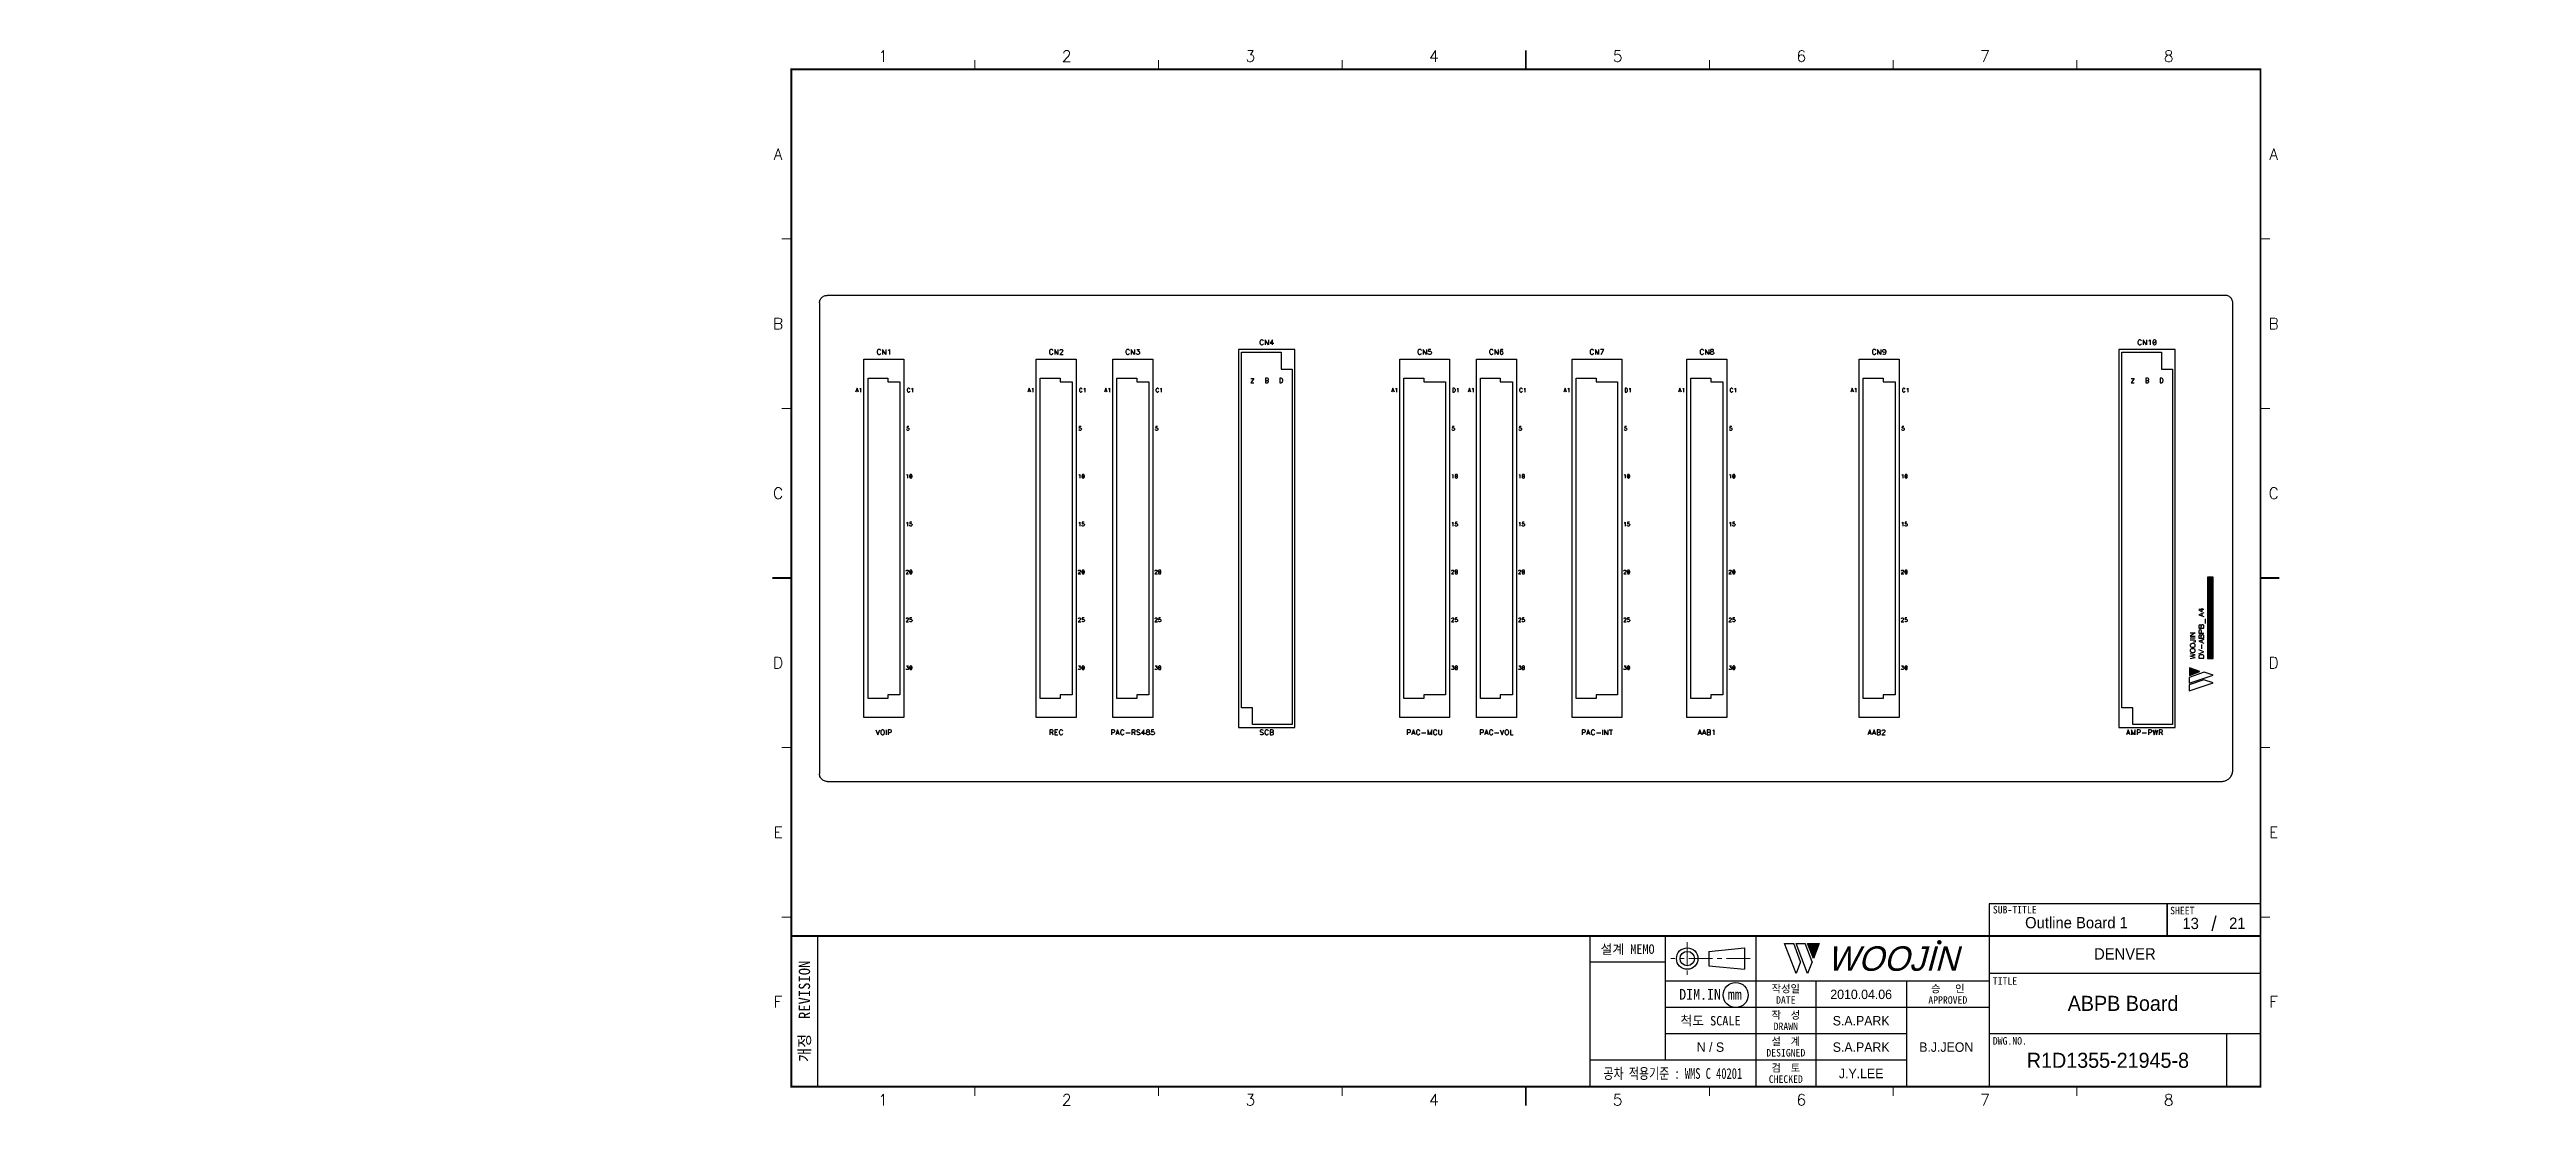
# Model space of a CAD drawing. Extents: x 295 to 953, y 10 to 290.
import ezdxf
from ezdxf.enums import TextEntityAlignment as Align

# ---------------------------------------------------------------- set-up
doc = ezdxf.new("R2010")
doc.units = 0
doc.header["$LTSCALE"] = 5
doc.header["$MEASUREMENT"] = 0
doc.linetypes.add('CENTER', pattern=[2, 1.25, -0.25, 0.25, -0.25])
doc.layers.get('0').update_dxf_attribs({"linetype": 'CONTINUOUS', "lineweight": 25})
for name, color, linetype, lineweight in [('2', 2, 'CENTER', 13), ('4', 4, 'CONTINUOUS', 18), ('6', 6, 'CONTINUOUS', 13)]:
    doc.layers.add(name, color=color, linetype=linetype, lineweight=lineweight)
for name, color, linetype in [('DV-ABPB-A4_TSK', 9, 'CONTINUOUS'), ('SHEET', 3, 'CONTINUOUS'), ('문자', 4, 'CONTINUOUS'), ('테두리', 3, 'CONTINUOUS')]:
    doc.layers.add(name, color=color, linetype=linetype)
doc.styles.add('MARK', font='ARLRDBD.TTF')
doc.styles.get("Standard").update_dxf_attribs({"font": 'simplex.shx'})
doc.styles.add('굴림', font='')
doc.styles.add('굴림체', font='')
doc.styles.get('굴림').set_extended_font_data('Gulim')
doc.styles.get('굴림체').set_extended_font_data('GulimChe')

msp = doc.modelspace()

# ---------------------------------------------------------------- texts
at = {"color": 4, "style": '굴림'}
for s, p in [('2010.04.06', (775.98, 39.5)), ('S.A.PARK', (775.98, 32.5)), ('S.A.PARK', (775.98, 25.5)), ('B.J.JEON', (798.57, 25.5)), ('J.Y.LEE', (775.98, 18.5))]:
    msp.add_text(s, height=2.5, dxfattribs=at).set_placement(p, align=Align.MIDDLE_CENTER)
at = {"layer": '4', "style": '굴림'}
for s, p in [('Outline Board 1', (833.13, 58.53)), ('13', (863.44, 58.33)), ('21', (875.83, 58.38)), ('DENVER', (845.98, 50.24))]:
    msp.add_text(s, height=3, dxfattribs=at).set_placement(p, align=Align.MIDDLE_CENTER)
at = {"layer": '6', "char_height": 3.5278, "width": 39.2183, "attachment_point": 4}
for insert in [(295.11, 181.28), (295.11, 173.63)]:
    msp.add_mtext('{\\f굴림|b0|i0|c129;\\C7;', dxfattribs=dict(at, insert=insert))
at = {"layer": '6', "color": 4, "char_height": 3, "attachment_point": 4, "style": '굴림체'}
for insert, width in [((905.28, 137.42), 36.962), ((952.58, 106.26), 52.2944), ((952.58, 102.14), 52.2944), ((573.67, 73.54), 36.962)]:
    msp.add_mtext('{\\f굴림|b0|i0|c129;\\C7;', dxfattribs=dict(at, insert=insert, width=width))
at = {"layer": '문자', "style": '굴림'}
for s, height, p in [('ABPB Board', 4, (845.5, 37.11)), ('N / S', 2.5, (735.98, 25.5)), ('R1D1355-21945-8', 4, (841.48, 22))]:
    msp.add_text(s, height=height, dxfattribs=at).set_placement(p, align=Align.MIDDLE_CENTER)

# ---------------------------------------------------------------- blocks, each defined once
blk = doc.blocks.new('B')
at = {"layer": '문자'}
blk.add_hatch(color=256, dxfattribs=at).paths.add_polyline_path([(13.79, 10), (15.31, 6), (16.84, 10)])
at = {"color": 4, "const_width": 0.6}
blk.add_lwpolyline([(48.46, 10.32, 1), (49.06, 10.32, 1)], format="xyb", close=True, dxfattribs=at)
at = {"layer": '문자'}
for p, q in [((10.73, 2), (7.68, 10)), ((7.68, 10), (10.09, 10)), ((11.94, 5.16), (10.09, 10)), ((10.73, 10), (13.15, 10)), ((13.79, 2), (10.73, 10)), ((14.99, 5.16), (13.15, 10)), ((13.79, 10), (16.84, 10)), ((15.31, 6), (13.79, 10)), ((16.84, 10), (15.31, 6)), ((11.94, 5.16), (10.73, 2)), ((14.99, 5.16), (13.79, 2))]:
    blk.add_line(p, q, dxfattribs=at)
at = {"layer": '문자', "style": 'MARK', "oblique": 15}
blk.add_text('WOOJIN', height=6.5, dxfattribs=at).set_placement((36.4, 6), align=Align.MIDDLE_CENTER)
blk = doc.blocks.new('C')
blk.add_line((15, 285), (15, 285))
at = {"layer": '2'}
for p, q in [((252.83, 53.35), (252.83, 44.65)), ((269.53, 49), (248.48, 49))]:
    blk.add_line(p, q, dxfattribs=at)
at = {"layer": 'SHEET'}
for p, q in [((393.14, 60.3), (392.07, 56.28)), ((22, 55), (22, 15)), ((227, 55), (227, 15)), ((247, 55), (247, 22)), ((271, 55), (271, 15)), ((271, 55), (271, 15)), ((333, 55), (333, 15)), ((247, 48), (227, 48)), ((333, 43), (247, 43)), ((287, 43), (287, 15)), ((311, 43), (311, 15)), ((405, 45), (333, 45)), ((333, 36), (247, 36)), ((311, 29), (247, 29)), ((405, 29), (333, 29)), ((396, 29), (396, 15)), ((311, 22), (227, 22))]:
    blk.add_line(p, q, dxfattribs=at)
at = {"layer": 'SHEET', "color": 4}
for p, q in [((258.53, 50.9), (268.03, 51.85)), ((258.53, 50.9), (258.53, 47.1)), ((258.53, 47.1), (268.03, 46.15)), ((268.03, 51.85), (268.03, 46.15))]:
    blk.add_line(p, q, dxfattribs=at)
at = {"layer": 'SHEET'}
for points in [[(333, 55), (380.19, 55), (380.19, 63.49), (333, 63.49)], [(380.19, 55), (405, 55), (405, 63.49), (380.19, 63.49)]]:
    blk.add_lwpolyline(points, close=True, dxfattribs=at)
at = {"layer": 'SHEET', "color": 4}
for radius in [2.85, 1.9]:
    blk.add_circle((252.83, 49), radius, dxfattribs=at)
at = {"layer": 'SHEET'}
blk.add_circle((265.7, 39.32), 3.32, dxfattribs=at)
at = {"layer": '테두리'}
blk.add_line((405, 285), (405, 15), dxfattribs=at)
for points, const_width in [([(210, 290), (210, 285)], 0.5), ([(15, 285), (15, 15), (405, 15), (405, 285), (15, 285)], 0.5), ([(63.75, 287.5), (63.75, 285)], 0.3), ([(112.5, 287.5), (112.5, 285)], 0.3), ([(161.25, 287.5), (161.25, 285)], 0.3), ([(258.75, 287.5), (258.75, 285)], 0.3), ([(307.5, 287.5), (307.5, 285)], 0.3), ([(356.25, 287.5), (356.25, 285)], 0.3), ([(12.5, 240), (15, 240)], 0.3), ([(407.5, 240), (405, 240)], 0.3), ([(12.5, 195), (15, 195)], 0.3), ([(407.5, 195), (405, 195)], 0.3), ([(10, 150), (15, 150)], 0.5), ([(410, 150), (405, 150)], 0.5), ([(12.5, 105), (15, 105)], 0.3), ([(407.5, 105), (405, 105)], 0.3), ([(12.5, 60), (15, 60)], 0.3), ([(407.5, 60), (405, 60)], 0.3), ([(15, 55), (405, 55)], 0.5), ([(63.75, 12.5), (63.75, 15)], 0.3), ([(112.5, 12.5), (112.5, 15)], 0.3), ([(161.25, 12.5), (161.25, 15)], 0.3), ([(210, 10), (210, 15)], 0.5), ([(258.75, 12.5), (258.75, 15)], 0.3), ([(307.5, 12.5), (307.5, 15)], 0.3), ([(356.25, 12.5), (356.25, 15)], 0.3)]:
    blk.add_lwpolyline(points, dxfattribs=dict(at, const_width=const_width))
blk.add_blockref('B', (271, 43))
at = {"layer": '문자'}
for s, p in [('1', (39.38, 288.5)), ('2', (88.12, 288.5)), ('3', (136.88, 288.5)), ('4', (185.62, 288.5)), ('5', (234.38, 288.5)), ('6', (283.12, 288.5)), ('7', (331.88, 288.5)), ('8', (380.62, 288.5)), ('A', (11.5, 262.5)), ('A', (408.5, 262.5)), ('B', (11.5, 217.5)), ('B', (408.5, 217.5)), ('C', (11.5, 172.5)), ('C', (408.5, 172.5)), ('D', (11.5, 127.5)), ('D', (408.5, 127.5)), ('E', (11.5, 82.5)), ('E', (408.5, 82.5)), ('F', (11.5, 37.5)), ('F', (408.5, 37.5)), ('1', (39.38, 11.5)), ('2', (88.12, 11.5)), ('3', (136.88, 11.5)), ('4', (185.62, 11.5)), ('5', (234.38, 11.5)), ('6', (283.12, 11.5)), ('7', (331.88, 11.5)), ('8', (380.62, 11.5))]:
    blk.add_text(s, height=3, dxfattribs=at).set_placement(p, align=Align.MIDDLE)
at = {"layer": '문자', "style": '굴림체'}
for s, height, p in [('SUB-TITLE', 2, (339.77, 61.98)), ('SHEET', 2, (384.24, 61.74)), ('설계 MEMO', 2.5, (237, 51.5)), ('DIM.IN mm', 2.85, (259, 39.5)), ('작성일', 2, (279, 41)), ('승   인', 2, (322, 41)), ('척도 SCALE', 2.5, (259, 32.5)), ('작  성', 2, (279, 34)), ('DATE', 2, (279, 38)), ('APPROVED', 2, (322, 38)), ('설  계', 2, (279, 27)), ('DRAWN', 2, (279, 31)), ('DESIGNED', 2, (279, 24)), ('검  토', 2, (279, 20)), ('CHECKED', 2, (279, 17))]:
    blk.add_text(s, height=height, dxfattribs=at).set_placement(p, align=Align.MIDDLE_CENTER)
blk.add_text('개정  REVISION', height=3, rotation=90, dxfattribs=at).set_placement((18.5, 35), align=Align.MIDDLE_CENTER)
for s, p in [('TITLE', (333.95, 42.05)), ('DWG.NO.', (333.95, 26.15))]:
    blk.add_text(s, height=2, dxfattribs=at).set_placement(p)
at = {"layer": '문자', "style": '굴림체', "width": 0.75}
blk.add_text('공차 적용기준 : WMS C 40201', height=2.85, dxfattribs=at).set_placement((249, 18.5), align=Align.MIDDLE_CENTER)

# ---------------------------------------------------------------- linework, layer by layer
msp.add_line((491.98, 15), (491.98, 15))
msp.add_line((491.98, 15), (491.98, 15))
at = {"layer": 'DV-ABPB-A4_TSK'}
for p, q in [((499.54, 223.48), (499.61, 223.71)), ((499.61, 223.71), (499.71, 223.93)), ((499.71, 223.93), (499.83, 224.14)), ((499.83, 224.14), (499.98, 224.33)), ((499.98, 224.33), (500.15, 224.5)), ((500.15, 224.5), (500.34, 224.65)), ((500.34, 224.65), (500.55, 224.77)), ((500.55, 224.77), (500.77, 224.87)), ((500.77, 224.87), (501, 224.94)), ((501, 224.94), (501.24, 224.99)), ((501.24, 224.99), (501.48, 225)), ((872.63, 225), (501.48, 225)), ((872.87, 224.99), (872.63, 225)), ((873.1, 224.94), (872.87, 224.99)), ((873.33, 224.87), (873.1, 224.94)), ((873.55, 224.77), (873.33, 224.87)), ((873.76, 224.65), (873.55, 224.77)), ((873.95, 224.5), (873.76, 224.65)), ((874.12, 224.33), (873.95, 224.5)), ((874.26, 224.14), (874.12, 224.33)), ((874.39, 223.93), (874.26, 224.14)), ((874.49, 223.72), (874.39, 223.93)), ((874.56, 223.49), (874.49, 223.72)), ((499.48, 223), (499.49, 223.24)), ((499.48, 223), (499.48, 98)), ((499.49, 223.24), (499.54, 223.48)), ((874.6, 223.25), (874.56, 223.49)), ((874.62, 223.01), (874.6, 223.25)), ((874.62, 99), (874.62, 223.02)), ((514.92, 210.48), (514.85, 210.35)), ((515.04, 210.6), (514.92, 210.48)), ((515.17, 210.67), (515.04, 210.6)), ((515.42, 210.67), (515.17, 210.67)), ((515.55, 210.6), (515.42, 210.67)), ((515.68, 210.48), (515.55, 210.6)), ((515.74, 210.35), (515.68, 210.48)), ((517.07, 209.33), (516.19, 210.67)), ((516.19, 210.67), (516.19, 209.33)), ((517.07, 210.67), (517.07, 209.33)), ((517.71, 210.41), (517.84, 210.48)), ((517.84, 210.48), (518.03, 210.67)), ((518.03, 210.67), (518.03, 209.33)), ((560.64, 210.48), (560.57, 210.35)), ((560.76, 210.6), (560.64, 210.48)), ((560.89, 210.67), (560.76, 210.6)), ((561.14, 210.67), (560.89, 210.67)), ((561.27, 210.6), (561.14, 210.67)), ((561.4, 210.48), (561.27, 210.6)), ((561.46, 210.35), (561.4, 210.48)), ((562.79, 209.33), (561.91, 210.67)), ((561.91, 210.67), (561.91, 209.33)), ((562.79, 210.67), (562.79, 209.33)), ((563.3, 210.41), (563.37, 210.54)), ((563.3, 210.35), (563.3, 210.41)), ((563.37, 210.54), (563.43, 210.6)), ((563.43, 210.6), (563.56, 210.67)), ((563.56, 210.67), (563.81, 210.67)), ((563.81, 210.67), (563.94, 210.6)), ((563.94, 210.6), (564, 210.54)), ((564, 210.54), (564.06, 210.41)), ((564.06, 210.41), (564.06, 210.29)), ((580.96, 210.48), (580.89, 210.35)), ((581.08, 210.6), (580.96, 210.48)), ((581.21, 210.67), (581.08, 210.6)), ((581.46, 210.67), (581.21, 210.67)), ((581.59, 210.6), (581.46, 210.67)), ((581.72, 210.48), (581.59, 210.6)), ((581.78, 210.35), (581.72, 210.48)), ((583.11, 209.33), (582.23, 210.67)), ((582.23, 210.67), (582.23, 209.33)), ((583.11, 210.67), (583.11, 209.33)), ((583.69, 210.67), (584.38, 210.67)), ((584.38, 210.67), (584, 210.16)), ((610.71, 210.67), (610.71, 110.34)), ((625.69, 210.67), (610.71, 210.67)), ((616.45, 212.89), (616.39, 212.7)), ((616.39, 212.7), (616.39, 212.38)), ((616.39, 212.38), (616.45, 212.19)), ((616.52, 213.02), (616.45, 212.89)), ((616.45, 212.19), (616.52, 212.07)), ((616.64, 213.14), (616.52, 213.02)), ((616.52, 212.07), (616.64, 211.94)), ((616.77, 213.21), (616.64, 213.14)), ((616.64, 211.94), (616.77, 211.87)), ((617.02, 213.21), (616.77, 213.21)), ((616.77, 211.87), (617.02, 211.87)), ((617.15, 213.14), (617.02, 213.21)), ((617.02, 211.87), (617.15, 211.94)), ((617.28, 213.02), (617.15, 213.14)), ((617.15, 211.94), (617.28, 212.07)), ((617.34, 212.89), (617.28, 213.02)), ((617.28, 212.07), (617.34, 212.19)), ((618.67, 211.87), (617.79, 213.21)), ((617.79, 213.21), (617.79, 211.87)), ((618.67, 213.21), (618.67, 211.87)), ((619.75, 213.21), (619.12, 212.32)), ((619.12, 212.32), (620.07, 212.32)), ((619.75, 211.87), (619.75, 213.21)), ((625.69, 110.34), (625.69, 210.67)), ((658.43, 210.48), (658.36, 210.35)), ((658.55, 210.6), (658.43, 210.48)), ((658.68, 210.67), (658.55, 210.6)), ((658.93, 210.67), (658.68, 210.67)), ((659.06, 210.6), (658.93, 210.67)), ((659.19, 210.48), (659.06, 210.6)), ((659.25, 210.35), (659.19, 210.48)), ((660.58, 209.33), (659.7, 210.67)), ((659.7, 210.67), (659.7, 209.33)), ((660.58, 210.67), (660.58, 209.33)), ((661.16, 210.67), (661.09, 210.1)), ((661.79, 210.67), (661.16, 210.67)), ((677.48, 210.48), (677.41, 210.35)), ((677.6, 210.6), (677.48, 210.48)), ((677.73, 210.67), (677.6, 210.6)), ((677.98, 210.67), (677.73, 210.67)), ((678.11, 210.6), (677.98, 210.67)), ((678.24, 210.48), (678.11, 210.6)), ((678.3, 210.35), (678.24, 210.48)), ((679.63, 209.33), (678.75, 210.67)), ((678.75, 210.67), (678.75, 209.33)), ((679.63, 210.67), (679.63, 209.33)), ((680.21, 210.41), (680.14, 210.1)), ((680.33, 210.6), (680.21, 210.41)), ((680.52, 210.67), (680.33, 210.6)), ((680.65, 210.67), (680.52, 210.67)), ((680.84, 210.6), (680.65, 210.67)), ((680.9, 210.48), (680.84, 210.6)), ((704.15, 210.48), (704.08, 210.35)), ((704.27, 210.6), (704.15, 210.48)), ((704.4, 210.67), (704.27, 210.6)), ((704.65, 210.67), (704.4, 210.67)), ((704.78, 210.6), (704.65, 210.67)), ((704.91, 210.48), (704.78, 210.6)), ((704.97, 210.35), (704.91, 210.48)), ((706.3, 209.33), (705.42, 210.67)), ((705.42, 210.67), (705.42, 209.33)), ((706.3, 210.67), (706.3, 209.33)), ((707.64, 210.67), (706.75, 210.67)), ((707, 209.33), (707.64, 210.67)), ((733.36, 210.48), (733.29, 210.35)), ((733.48, 210.6), (733.36, 210.48)), ((733.61, 210.67), (733.48, 210.6)), ((733.86, 210.67), (733.61, 210.67)), ((733.99, 210.6), (733.86, 210.67)), ((734.12, 210.48), (733.99, 210.6)), ((734.18, 210.35), (734.12, 210.48)), ((735.51, 209.33), (734.63, 210.67)), ((734.63, 210.67), (734.63, 209.33)), ((735.51, 210.67), (735.51, 209.33)), ((736.09, 210.6), (736.02, 210.48)), ((736.02, 210.48), (736.02, 210.35)), ((736.28, 210.67), (736.09, 210.6)), ((736.53, 210.67), (736.28, 210.67)), ((736.72, 210.6), (736.53, 210.67)), ((736.78, 210.48), (736.72, 210.6)), ((736.78, 210.35), (736.78, 210.48)), ((779.08, 210.48), (779.01, 210.35)), ((779.2, 210.6), (779.08, 210.48)), ((779.33, 210.67), (779.2, 210.6)), ((779.58, 210.67), (779.33, 210.67)), ((779.71, 210.6), (779.58, 210.67)), ((779.84, 210.48), (779.71, 210.6)), ((779.9, 210.35), (779.84, 210.48)), ((781.23, 209.33), (780.35, 210.67)), ((780.35, 210.67), (780.35, 209.33)), ((781.23, 210.67), (781.23, 209.33)), ((781.68, 210.29), (781.74, 210.48)), ((781.74, 210.48), (781.87, 210.6)), ((781.87, 210.6), (782.06, 210.67)), ((782.06, 210.67), (782.12, 210.67)), ((782.12, 210.67), (782.31, 210.6)), ((782.31, 210.6), (782.44, 210.48)), ((782.44, 210.48), (782.5, 210.22)), ((844.39, 210.67), (844.39, 110.34)), ((859.37, 210.67), (844.39, 210.67)), ((849.5, 212.89), (849.43, 212.7)), ((849.43, 212.7), (849.43, 212.38)), ((849.43, 212.38), (849.5, 212.19)), ((849.56, 213.02), (849.5, 212.89)), ((849.5, 212.19), (849.56, 212.07)), ((849.69, 213.14), (849.56, 213.02)), ((849.56, 212.07), (849.69, 211.94)), ((849.81, 213.21), (849.69, 213.14)), ((849.69, 211.94), (849.81, 211.87)), ((850.07, 213.21), (849.81, 213.21)), ((849.81, 211.87), (850.07, 211.87)), ((850.2, 213.14), (850.07, 213.21)), ((850.07, 211.87), (850.2, 211.94)), ((850.32, 213.02), (850.2, 213.14)), ((850.2, 211.94), (850.32, 212.07)), ((850.39, 212.89), (850.32, 213.02)), ((850.32, 212.07), (850.39, 212.19)), ((851.72, 211.87), (850.83, 213.21)), ((850.83, 213.21), (850.83, 211.87)), ((851.72, 213.21), (851.72, 211.87)), ((852.35, 212.95), (852.48, 213.02)), ((852.48, 213.02), (852.67, 213.21)), ((852.67, 213.21), (852.67, 211.87)), ((853.5, 212.95), (853.43, 212.64)), ((853.43, 212.64), (853.43, 212.45)), ((853.43, 212.45), (853.5, 212.13)), ((853.62, 213.14), (853.5, 212.95)), ((854.26, 212.95), (853.5, 212.13)), ((853.5, 212.13), (853.62, 211.94)), ((853.82, 213.21), (853.62, 213.14)), ((853.62, 211.94), (853.82, 211.87)), ((853.94, 213.21), (853.82, 213.21)), ((853.82, 211.87), (853.94, 211.87)), ((854.13, 213.14), (853.94, 213.21)), ((853.94, 211.87), (854.13, 211.94)), ((854.26, 212.95), (854.13, 213.14)), ((854.13, 211.94), (854.26, 212.13)), ((854.32, 212.64), (854.26, 212.95)), ((854.26, 212.13), (854.32, 212.45)), ((854.32, 212.45), (854.32, 212.64)), ((859.37, 110.34), (859.37, 210.67)), ((511.29, 112.98), (511.29, 208.05)), ((511.29, 208.05), (521.91, 208.05)), ((514.85, 210.35), (514.79, 210.16)), ((514.79, 210.16), (514.79, 209.84)), ((514.79, 209.84), (514.85, 209.65)), ((514.85, 209.65), (514.92, 209.53)), ((514.92, 209.53), (515.04, 209.4)), ((515.04, 209.4), (515.17, 209.33)), ((515.17, 209.33), (515.42, 209.33)), ((515.42, 209.33), (515.55, 209.4)), ((515.55, 209.4), (515.68, 209.53)), ((515.68, 209.53), (515.74, 209.65)), ((521.91, 208.05), (521.91, 112.98)), ((557.01, 112.98), (557.01, 208.05)), ((557.01, 208.05), (567.63, 208.05)), ((560.57, 210.35), (560.51, 210.16)), ((560.51, 210.16), (560.51, 209.84)), ((560.51, 209.84), (560.57, 209.65)), ((560.57, 209.65), (560.64, 209.53)), ((560.64, 209.53), (560.76, 209.4)), ((560.76, 209.4), (560.89, 209.33)), ((560.89, 209.33), (561.14, 209.33)), ((561.14, 209.33), (561.27, 209.4)), ((561.27, 209.4), (561.4, 209.53)), ((561.4, 209.53), (561.46, 209.65)), ((563.87, 209.97), (563.24, 209.33)), ((563.24, 209.33), (564.13, 209.33)), ((564, 210.16), (563.87, 209.97)), ((564.06, 210.29), (564, 210.16)), ((567.63, 208.05), (567.63, 112.98)), ((577.33, 112.98), (577.33, 208.05)), ((577.33, 208.05), (587.95, 208.05)), ((580.89, 210.35), (580.83, 210.16)), ((580.83, 210.16), (580.83, 209.84)), ((580.83, 209.84), (580.89, 209.65)), ((580.89, 209.65), (580.96, 209.53)), ((580.96, 209.53), (581.08, 209.4)), ((581.08, 209.4), (581.21, 209.33)), ((581.21, 209.33), (581.46, 209.33)), ((581.46, 209.33), (581.59, 209.4)), ((581.59, 209.4), (581.72, 209.53)), ((581.72, 209.53), (581.78, 209.65)), ((583.62, 209.46), (583.56, 209.59)), ((583.69, 209.4), (583.62, 209.46)), ((583.88, 209.33), (583.69, 209.4)), ((584.07, 209.33), (583.88, 209.33)), ((584, 210.16), (584.19, 210.16)), ((584.26, 209.4), (584.07, 209.33)), ((584.19, 210.16), (584.32, 210.1)), ((584.38, 209.53), (584.26, 209.4)), ((584.32, 210.1), (584.38, 210.03)), ((584.38, 210.03), (584.45, 209.84)), ((584.45, 209.72), (584.38, 209.53)), ((584.45, 209.84), (584.45, 209.72)), ((587.95, 208.05), (587.95, 112.98)), ((611.47, 115.55), (611.47, 209.91)), ((611.47, 209.91), (622.01, 209.91)), ((622.01, 209.91), (622.01, 205.46)), ((622.01, 205.46), (624.93, 205.46)), ((624.93, 205.46), (624.93, 117.96)), ((653.53, 112.98), (653.53, 208.05)), ((653.53, 208.05), (666.69, 208.05)), ((658.36, 210.35), (658.3, 210.16)), ((658.3, 210.16), (658.3, 209.84)), ((658.3, 209.84), (658.36, 209.65)), ((658.36, 209.65), (658.43, 209.53)), ((658.43, 209.53), (658.55, 209.4)), ((658.55, 209.4), (658.68, 209.33)), ((658.68, 209.33), (658.93, 209.33)), ((658.93, 209.33), (659.06, 209.4)), ((659.06, 209.4), (659.19, 209.53)), ((659.19, 209.53), (659.25, 209.65)), ((661.09, 209.46), (661.03, 209.59)), ((661.09, 210.1), (661.16, 210.16)), ((661.16, 209.4), (661.09, 209.46)), ((661.16, 210.16), (661.35, 210.22)), ((661.35, 209.33), (661.16, 209.4)), ((661.35, 210.22), (661.54, 210.22)), ((661.54, 209.33), (661.35, 209.33)), ((661.54, 210.22), (661.73, 210.16)), ((661.73, 209.4), (661.54, 209.33)), ((661.73, 210.16), (661.85, 210.03)), ((661.85, 209.53), (661.73, 209.4)), ((661.85, 210.03), (661.92, 209.84)), ((661.92, 209.72), (661.85, 209.53)), ((661.92, 209.84), (661.92, 209.72)), ((666.69, 208.05), (666.69, 112.98)), ((673.85, 112.98), (673.85, 208.05)), ((673.85, 208.05), (684.47, 208.05)), ((677.41, 210.35), (677.35, 210.16)), ((677.35, 210.16), (677.35, 209.84)), ((677.35, 209.84), (677.41, 209.65)), ((677.41, 209.65), (677.48, 209.53)), ((677.48, 209.53), (677.6, 209.4)), ((677.6, 209.4), (677.73, 209.33)), ((677.73, 209.33), (677.98, 209.33)), ((677.98, 209.33), (678.11, 209.4)), ((678.11, 209.4), (678.24, 209.53)), ((678.24, 209.53), (678.3, 209.65)), ((680.14, 210.1), (680.14, 209.78)), ((680.21, 209.97), (680.14, 209.78)), ((680.14, 209.78), (680.21, 209.53)), ((680.33, 210.1), (680.21, 209.97)), ((680.21, 209.53), (680.33, 209.4)), ((680.52, 210.16), (680.33, 210.1)), ((680.33, 209.4), (680.52, 209.33)), ((680.59, 210.16), (680.52, 210.16)), ((680.52, 209.33), (680.59, 209.33)), ((680.78, 210.1), (680.59, 210.16)), ((680.59, 209.33), (680.78, 209.4)), ((680.9, 209.97), (680.78, 210.1)), ((680.78, 209.4), (680.9, 209.53)), ((680.97, 209.78), (680.9, 209.97)), ((680.9, 209.53), (680.97, 209.72)), ((680.97, 209.72), (680.97, 209.78)), ((684.47, 208.05), (684.47, 112.98)), ((699.25, 112.98), (699.25, 208.05)), ((699.25, 208.05), (712.41, 208.05)), ((704.08, 210.35), (704.02, 210.16)), ((704.02, 210.16), (704.02, 209.84)), ((704.02, 209.84), (704.08, 209.65)), ((704.08, 209.65), (704.15, 209.53)), ((704.15, 209.53), (704.27, 209.4)), ((704.27, 209.4), (704.4, 209.33)), ((704.4, 209.33), (704.65, 209.33)), ((704.65, 209.33), (704.78, 209.4)), ((704.78, 209.4), (704.91, 209.53)), ((704.91, 209.53), (704.97, 209.65)), ((712.41, 208.05), (712.41, 112.98)), ((729.73, 112.98), (729.73, 208.05)), ((729.73, 208.05), (740.35, 208.05)), ((733.29, 210.35), (733.23, 210.16)), ((733.23, 210.16), (733.23, 209.84)), ((733.23, 209.84), (733.29, 209.65)), ((733.29, 209.65), (733.36, 209.53)), ((733.36, 209.53), (733.48, 209.4)), ((733.48, 209.4), (733.61, 209.33)), ((733.61, 209.33), (733.86, 209.33)), ((733.86, 209.33), (733.99, 209.4)), ((733.99, 209.4), (734.12, 209.53)), ((734.12, 209.53), (734.18, 209.65)), ((735.96, 209.78), (736.02, 209.91)), ((735.96, 209.59), (735.96, 209.78)), ((736.02, 209.46), (735.96, 209.59)), ((736.02, 210.35), (736.09, 210.22)), ((736.02, 209.91), (736.15, 210.03)), ((736.09, 209.4), (736.02, 209.46)), ((736.09, 210.22), (736.21, 210.16)), ((736.28, 209.33), (736.09, 209.4)), ((736.15, 210.03), (736.34, 210.1)), ((736.21, 210.16), (736.47, 210.1)), ((736.53, 209.33), (736.28, 209.33)), ((736.34, 210.1), (736.59, 210.16)), ((736.47, 210.1), (736.66, 210.03)), ((736.72, 209.4), (736.53, 209.33)), ((736.59, 210.16), (736.72, 210.22)), ((736.66, 210.03), (736.78, 209.91)), ((736.72, 210.22), (736.78, 210.35)), ((736.78, 209.46), (736.72, 209.4)), ((736.78, 209.91), (736.85, 209.78)), ((736.85, 209.59), (736.78, 209.46)), ((736.85, 209.78), (736.85, 209.59)), ((740.35, 208.05), (740.35, 112.98)), ((775.45, 112.98), (775.45, 208.05)), ((775.45, 208.05), (786.07, 208.05)), ((779.01, 210.35), (778.95, 210.16)), ((778.95, 210.16), (778.95, 209.84)), ((778.95, 209.84), (779.01, 209.65)), ((779.01, 209.65), (779.08, 209.53)), ((779.08, 209.53), (779.2, 209.4)), ((779.2, 209.4), (779.33, 209.33)), ((779.33, 209.33), (779.58, 209.33)), ((779.58, 209.33), (779.71, 209.4)), ((779.71, 209.4), (779.84, 209.53)), ((779.84, 209.53), (779.9, 209.65)), ((781.68, 210.22), (781.68, 210.29)), ((781.74, 210.03), (781.68, 210.22)), ((781.87, 209.91), (781.74, 210.03)), ((781.81, 209.4), (781.74, 209.53)), ((782, 209.33), (781.81, 209.4)), ((782.06, 209.84), (781.87, 209.91)), ((782.12, 209.33), (782, 209.33)), ((782.12, 209.84), (782.06, 209.84)), ((782.31, 209.91), (782.12, 209.84)), ((782.31, 209.4), (782.12, 209.33)), ((782.44, 210.03), (782.31, 209.91)), ((782.44, 209.59), (782.31, 209.4)), ((782.5, 210.22), (782.44, 210.03)), ((782.5, 209.91), (782.44, 209.59)), ((782.5, 210.22), (782.5, 209.91)), ((786.07, 208.05), (786.07, 112.98)), ((845.15, 115.55), (845.15, 209.91)), ((845.15, 209.91), (855.69, 209.91)), ((855.69, 209.91), (855.69, 205.46)), ((855.69, 205.46), (858.61, 205.46)), ((858.61, 205.46), (858.61, 117.96)), ((509.45, 200.35), (509.07, 199.35)), ((509.22, 199.68), (509.69, 199.68)), ((509.84, 199.35), (509.45, 200.35)), ((510.17, 200.16), (510.26, 200.21)), ((510.26, 200.21), (510.41, 200.35)), ((510.41, 200.35), (510.41, 199.35)), ((512.36, 117.98), (512.36, 203.05)), ((512.36, 203.05), (517.64, 203.05)), ((517.64, 203.05), (517.64, 202.06)), ((517.64, 202.06), (520.84, 202.06)), ((520.84, 202.06), (520.84, 118.97)), ((522.8, 200.14), (522.75, 199.99)), ((522.75, 199.99), (522.75, 199.75)), ((522.75, 199.75), (522.8, 199.6)), ((522.85, 200.23), (522.8, 200.14)), ((522.8, 199.6), (522.85, 199.5)), ((522.95, 200.33), (522.85, 200.23)), ((522.85, 199.5), (522.95, 199.41)), ((523.05, 200.38), (522.95, 200.33)), ((522.95, 199.41), (523.05, 199.36)), ((523.24, 200.38), (523.05, 200.38)), ((523.05, 199.36), (523.24, 199.36)), ((523.34, 200.33), (523.24, 200.38)), ((523.24, 199.36), (523.34, 199.41)), ((523.44, 200.23), (523.34, 200.33)), ((523.34, 199.41), (523.44, 199.5)), ((523.49, 200.14), (523.44, 200.23)), ((523.44, 199.5), (523.49, 199.6)), ((523.93, 200.19), (524.02, 200.23)), ((524.02, 200.23), (524.17, 200.38)), ((524.17, 200.38), (524.17, 199.36)), ((555.17, 200.35), (554.79, 199.35)), ((554.94, 199.68), (555.41, 199.68)), ((555.56, 199.35), (555.17, 200.35)), ((555.89, 200.16), (555.98, 200.21)), ((555.98, 200.21), (556.13, 200.35)), ((556.13, 200.35), (556.13, 199.35)), ((558.08, 117.98), (558.08, 203.05)), ((558.08, 203.05), (563.36, 203.05)), ((563.36, 203.05), (563.36, 202.06)), ((563.36, 202.06), (566.56, 202.06)), ((566.56, 202.06), (566.56, 118.97)), ((568.52, 200.14), (568.47, 199.99)), ((568.47, 199.99), (568.47, 199.75)), ((568.47, 199.75), (568.52, 199.6)), ((568.57, 200.23), (568.52, 200.14)), ((568.52, 199.6), (568.57, 199.5)), ((568.67, 200.33), (568.57, 200.23)), ((568.57, 199.5), (568.67, 199.41)), ((568.77, 200.38), (568.67, 200.33)), ((568.67, 199.41), (568.77, 199.36)), ((568.96, 200.38), (568.77, 200.38)), ((568.77, 199.36), (568.96, 199.36)), ((569.06, 200.33), (568.96, 200.38)), ((568.96, 199.36), (569.06, 199.41)), ((569.16, 200.23), (569.06, 200.33)), ((569.06, 199.41), (569.16, 199.5)), ((569.21, 200.14), (569.16, 200.23)), ((569.16, 199.5), (569.21, 199.6)), ((569.65, 200.19), (569.74, 200.23)), ((569.74, 200.23), (569.89, 200.38)), ((569.89, 200.38), (569.89, 199.36)), ((575.49, 200.35), (575.11, 199.35)), ((575.26, 199.68), (575.73, 199.68)), ((575.88, 199.35), (575.49, 200.35)), ((576.21, 200.16), (576.3, 200.21)), ((576.3, 200.21), (576.45, 200.35)), ((576.45, 200.35), (576.45, 199.35)), ((578.4, 117.98), (578.4, 203.05)), ((578.4, 203.05), (583.68, 203.05)), ((583.68, 203.05), (583.68, 202.06)), ((583.68, 202.06), (586.88, 202.06)), ((586.88, 202.06), (586.88, 118.97)), ((588.84, 200.14), (588.79, 199.99)), ((588.79, 199.99), (588.79, 199.75)), ((588.79, 199.75), (588.84, 199.6)), ((588.89, 200.23), (588.84, 200.14)), ((588.84, 199.6), (588.89, 199.5)), ((588.99, 200.33), (588.89, 200.23)), ((588.89, 199.5), (588.99, 199.41)), ((589.09, 200.38), (588.99, 200.33)), ((588.99, 199.41), (589.09, 199.36)), ((589.28, 200.38), (589.09, 200.38)), ((589.09, 199.36), (589.28, 199.36)), ((589.38, 200.33), (589.28, 200.38)), ((589.28, 199.36), (589.38, 199.41)), ((589.48, 200.23), (589.38, 200.33)), ((589.38, 199.41), (589.48, 199.5)), ((589.53, 200.14), (589.48, 200.23)), ((589.48, 199.5), (589.53, 199.6)), ((589.97, 200.19), (590.06, 200.23)), ((590.06, 200.23), (590.21, 200.38)), ((590.21, 200.38), (590.21, 199.36)), ((614, 202.97), (614.78, 202.97)), ((614.78, 202.97), (614, 201.8)), ((614, 201.8), (614.78, 201.8)), ((617.85, 203.05), (617.85, 201.82)), ((618.37, 203.05), (617.85, 203.05)), ((617.85, 202.46), (618.37, 202.46)), ((617.85, 201.82), (618.37, 201.82)), ((618.55, 202.99), (618.37, 203.05)), ((618.37, 202.46), (618.55, 202.52)), ((618.55, 202.4), (618.37, 202.46)), ((618.37, 201.82), (618.55, 201.88)), ((618.61, 202.93), (618.55, 202.99)), ((618.55, 202.52), (618.61, 202.58)), ((618.61, 202.34), (618.55, 202.4)), ((618.55, 201.88), (618.61, 201.94)), ((618.66, 202.81), (618.61, 202.93)), ((618.61, 202.58), (618.66, 202.7)), ((618.66, 202.23), (618.61, 202.34)), ((618.61, 201.94), (618.66, 202.05)), ((618.66, 202.7), (618.66, 202.81)), ((618.66, 202.05), (618.66, 202.23)), ((621.66, 203.05), (621.66, 201.82)), ((622.07, 203.05), (621.66, 203.05)), ((621.66, 201.82), (622.07, 201.82)), ((622.24, 202.99), (622.07, 203.05)), ((622.07, 201.82), (622.24, 201.88)), ((622.36, 202.87), (622.24, 202.99)), ((622.24, 201.88), (622.36, 201.99)), ((622.42, 202.75), (622.36, 202.87)), ((622.36, 201.99), (622.42, 202.11)), ((622.47, 202.58), (622.42, 202.75)), ((622.42, 202.11), (622.47, 202.29)), ((622.47, 202.29), (622.47, 202.58)), ((651.69, 200.35), (651.31, 199.35)), ((651.46, 199.68), (651.93, 199.68)), ((652.08, 199.35), (651.69, 200.35)), ((652.41, 200.16), (652.5, 200.21)), ((652.5, 200.21), (652.65, 200.35)), ((652.65, 200.35), (652.65, 199.35)), ((654.6, 117.98), (654.6, 203.05)), ((654.6, 203.05), (659.88, 203.05)), ((659.88, 203.05), (659.88, 202.06)), ((659.88, 202.06), (665.62, 202.06)), ((665.62, 202.06), (665.62, 118.97)), ((667.58, 200.38), (667.58, 199.36)), ((667.93, 200.38), (667.58, 200.38)), ((667.58, 199.36), (667.93, 199.36)), ((668.07, 200.33), (667.93, 200.38)), ((667.93, 199.36), (668.07, 199.41)), ((668.17, 200.23), (668.07, 200.33)), ((668.07, 199.41), (668.17, 199.5)), ((668.22, 200.14), (668.17, 200.23)), ((668.17, 199.5), (668.22, 199.6)), ((668.27, 199.99), (668.22, 200.14)), ((668.22, 199.6), (668.27, 199.75)), ((668.27, 199.75), (668.27, 199.99)), ((668.71, 200.19), (668.8, 200.23)), ((668.8, 200.23), (668.95, 200.38)), ((668.95, 200.38), (668.95, 199.36)), ((672.01, 200.35), (671.63, 199.35)), ((671.78, 199.68), (672.25, 199.68)), ((672.4, 199.35), (672.01, 200.35)), ((672.73, 200.16), (672.82, 200.21)), ((672.82, 200.21), (672.97, 200.35)), ((672.97, 200.35), (672.97, 199.35)), ((674.92, 117.98), (674.92, 203.05)), ((674.92, 203.05), (680.2, 203.05)), ((680.2, 203.05), (680.2, 202.06)), ((680.2, 202.06), (683.4, 202.06)), ((683.4, 202.06), (683.4, 118.97)), ((685.36, 200.14), (685.31, 199.99)), ((685.31, 199.99), (685.31, 199.75)), ((685.31, 199.75), (685.36, 199.6)), ((685.41, 200.23), (685.36, 200.14)), ((685.36, 199.6), (685.41, 199.5)), ((685.51, 200.33), (685.41, 200.23)), ((685.41, 199.5), (685.51, 199.41)), ((685.61, 200.38), (685.51, 200.33)), ((685.51, 199.41), (685.61, 199.36)), ((685.8, 200.38), (685.61, 200.38)), ((685.61, 199.36), (685.8, 199.36)), ((685.9, 200.33), (685.8, 200.38)), ((685.8, 199.36), (685.9, 199.41)), ((686, 200.23), (685.9, 200.33)), ((685.9, 199.41), (686, 199.5)), ((686.05, 200.14), (686, 200.23)), ((686, 199.5), (686.05, 199.6)), ((686.49, 200.19), (686.58, 200.23)), ((686.58, 200.23), (686.73, 200.38)), ((686.73, 200.38), (686.73, 199.36)), ((697.41, 200.35), (697.03, 199.35)), ((697.18, 199.68), (697.65, 199.68)), ((697.8, 199.35), (697.41, 200.35)), ((698.13, 200.16), (698.22, 200.21)), ((698.22, 200.21), (698.37, 200.35)), ((698.37, 200.35), (698.37, 199.35)), ((700.32, 117.98), (700.32, 203.05)), ((700.32, 203.05), (705.6, 203.05)), ((705.6, 203.05), (705.6, 202.06)), ((705.6, 202.06), (711.34, 202.06)), ((711.34, 202.06), (711.34, 118.97)), ((713.3, 200.38), (713.3, 199.36)), ((713.65, 200.38), (713.3, 200.38)), ((713.3, 199.36), (713.65, 199.36)), ((713.79, 200.33), (713.65, 200.38)), ((713.65, 199.36), (713.79, 199.41)), ((713.89, 200.23), (713.79, 200.33)), ((713.79, 199.41), (713.89, 199.5)), ((713.94, 200.14), (713.89, 200.23)), ((713.89, 199.5), (713.94, 199.6)), ((713.99, 199.99), (713.94, 200.14)), ((713.94, 199.6), (713.99, 199.75)), ((713.99, 199.75), (713.99, 199.99)), ((714.43, 200.19), (714.52, 200.23)), ((714.52, 200.23), (714.67, 200.38)), ((714.67, 200.38), (714.67, 199.36)), ((727.89, 200.35), (727.51, 199.35)), ((727.66, 199.68), (728.13, 199.68)), ((728.28, 199.35), (727.89, 200.35)), ((728.61, 200.16), (728.7, 200.21)), ((728.7, 200.21), (728.85, 200.35)), ((728.85, 200.35), (728.85, 199.35)), ((730.8, 117.98), (730.8, 203.05)), ((730.8, 203.05), (736.08, 203.05)), ((736.08, 203.05), (736.08, 202.06)), ((736.08, 202.06), (739.28, 202.06)), ((739.28, 202.06), (739.28, 118.97)), ((741.24, 200.14), (741.19, 199.99)), ((741.19, 199.99), (741.19, 199.75)), ((741.19, 199.75), (741.24, 199.6)), ((741.29, 200.23), (741.24, 200.14)), ((741.24, 199.6), (741.29, 199.5)), ((741.39, 200.33), (741.29, 200.23)), ((741.29, 199.5), (741.39, 199.41)), ((741.49, 200.38), (741.39, 200.33)), ((741.39, 199.41), (741.49, 199.36)), ((741.68, 200.38), (741.49, 200.38)), ((741.49, 199.36), (741.68, 199.36)), ((741.78, 200.33), (741.68, 200.38)), ((741.68, 199.36), (741.78, 199.41)), ((741.88, 200.23), (741.78, 200.33)), ((741.78, 199.41), (741.88, 199.5)), ((741.93, 200.14), (741.88, 200.23)), ((741.88, 199.5), (741.93, 199.6)), ((742.37, 200.19), (742.46, 200.23)), ((742.46, 200.23), (742.61, 200.38)), ((742.61, 200.38), (742.61, 199.36)), ((773.61, 200.35), (773.23, 199.35)), ((773.38, 199.68), (773.85, 199.68)), ((774, 199.35), (773.61, 200.35)), ((774.33, 200.16), (774.42, 200.21)), ((774.42, 200.21), (774.57, 200.35)), ((774.57, 200.35), (774.57, 199.35)), ((776.52, 117.98), (776.52, 203.05)), ((776.52, 203.05), (781.8, 203.05)), ((781.8, 203.05), (781.8, 202.06)), ((781.8, 202.06), (785, 202.06)), ((785, 202.06), (785, 118.97)), ((786.96, 200.14), (786.91, 199.99)), ((786.91, 199.99), (786.91, 199.75)), ((786.91, 199.75), (786.96, 199.6)), ((787.01, 200.23), (786.96, 200.14)), ((786.96, 199.6), (787.01, 199.5)), ((787.11, 200.33), (787.01, 200.23)), ((787.01, 199.5), (787.11, 199.41)), ((787.21, 200.38), (787.11, 200.33)), ((787.11, 199.41), (787.21, 199.36)), ((787.4, 200.38), (787.21, 200.38)), ((787.21, 199.36), (787.4, 199.36)), ((787.5, 200.33), (787.4, 200.38)), ((787.4, 199.36), (787.5, 199.41)), ((787.6, 200.23), (787.5, 200.33)), ((787.5, 199.41), (787.6, 199.5)), ((787.65, 200.14), (787.6, 200.23)), ((787.6, 199.5), (787.65, 199.6)), ((788.09, 200.19), (788.18, 200.23)), ((788.18, 200.23), (788.33, 200.38)), ((788.33, 200.38), (788.33, 199.36)), ((847.68, 202.97), (848.46, 202.97)), ((848.46, 202.97), (847.68, 201.8)), ((847.68, 201.8), (848.46, 201.8)), ((851.53, 203.05), (851.53, 201.82)), ((852.05, 203.05), (851.53, 203.05)), ((851.53, 202.46), (852.05, 202.46)), ((851.53, 201.82), (852.05, 201.82)), ((852.23, 202.99), (852.05, 203.05)), ((852.05, 202.46), (852.23, 202.52)), ((852.23, 202.4), (852.05, 202.46)), ((852.05, 201.82), (852.23, 201.88)), ((852.29, 202.93), (852.23, 202.99)), ((852.23, 202.52), (852.29, 202.58)), ((852.29, 202.34), (852.23, 202.4)), ((852.23, 201.88), (852.29, 201.94)), ((852.34, 202.81), (852.29, 202.93)), ((852.29, 202.58), (852.34, 202.7)), ((852.34, 202.23), (852.29, 202.34)), ((852.29, 201.94), (852.34, 202.05)), ((852.34, 202.7), (852.34, 202.81)), ((852.34, 202.05), (852.34, 202.23)), ((855.34, 203.05), (855.34, 201.82)), ((855.75, 203.05), (855.34, 203.05)), ((855.34, 201.82), (855.75, 201.82)), ((855.92, 202.99), (855.75, 203.05)), ((855.75, 201.82), (855.92, 201.88)), ((856.04, 202.87), (855.92, 202.99)), ((855.92, 201.88), (856.04, 201.99)), ((856.1, 202.75), (856.04, 202.87)), ((856.04, 201.99), (856.1, 202.11)), ((856.15, 202.58), (856.1, 202.75)), ((856.1, 202.11), (856.15, 202.29)), ((856.15, 202.29), (856.15, 202.58)), ((522.66, 189.28), (522.61, 189.38)), ((522.71, 190.19), (522.66, 189.76)), ((522.66, 189.76), (522.71, 189.81)), ((522.71, 189.24), (522.66, 189.28)), ((523.19, 190.19), (522.71, 190.19)), ((522.71, 189.81), (522.85, 189.86)), ((522.85, 189.19), (522.71, 189.24)), ((522.85, 189.86), (523, 189.86)), ((523, 189.19), (522.85, 189.19)), ((523, 189.86), (523.14, 189.81)), ((523.14, 189.24), (523, 189.19)), ((523.14, 189.81), (523.23, 189.71)), ((523.23, 189.33), (523.14, 189.24)), ((523.23, 189.71), (523.28, 189.57)), ((523.28, 189.47), (523.23, 189.33)), ((523.28, 189.57), (523.28, 189.47)), ((568.38, 189.28), (568.33, 189.38)), ((568.43, 190.19), (568.38, 189.76)), ((568.38, 189.76), (568.43, 189.81)), ((568.43, 189.24), (568.38, 189.28)), ((568.91, 190.19), (568.43, 190.19)), ((568.43, 189.81), (568.57, 189.86)), ((568.57, 189.19), (568.43, 189.24)), ((568.57, 189.86), (568.72, 189.86)), ((568.72, 189.19), (568.57, 189.19)), ((568.72, 189.86), (568.86, 189.81)), ((568.86, 189.24), (568.72, 189.19)), ((568.86, 189.81), (568.95, 189.71)), ((568.95, 189.33), (568.86, 189.24)), ((568.95, 189.71), (569, 189.57)), ((569, 189.47), (568.95, 189.33)), ((569, 189.57), (569, 189.47)), ((588.7, 189.28), (588.65, 189.38)), ((588.75, 190.19), (588.7, 189.76)), ((588.7, 189.76), (588.75, 189.81)), ((588.75, 189.24), (588.7, 189.28)), ((589.23, 190.19), (588.75, 190.19)), ((588.75, 189.81), (588.89, 189.86)), ((588.89, 189.19), (588.75, 189.24)), ((588.89, 189.86), (589.04, 189.86)), ((589.04, 189.19), (588.89, 189.19)), ((589.04, 189.86), (589.18, 189.81)), ((589.18, 189.24), (589.04, 189.19)), ((589.18, 189.81), (589.27, 189.71)), ((589.27, 189.33), (589.18, 189.24)), ((589.27, 189.71), (589.32, 189.57)), ((589.32, 189.47), (589.27, 189.33)), ((589.32, 189.57), (589.32, 189.47)), ((667.44, 189.28), (667.39, 189.38)), ((667.49, 190.19), (667.44, 189.76)), ((667.44, 189.76), (667.49, 189.81)), ((667.49, 189.24), (667.44, 189.28)), ((667.97, 190.19), (667.49, 190.19)), ((667.49, 189.81), (667.63, 189.86)), ((667.63, 189.19), (667.49, 189.24)), ((667.63, 189.86), (667.78, 189.86)), ((667.78, 189.19), (667.63, 189.19)), ((667.78, 189.86), (667.92, 189.81)), ((667.92, 189.24), (667.78, 189.19)), ((667.92, 189.81), (668.01, 189.71)), ((668.01, 189.33), (667.92, 189.24)), ((668.01, 189.71), (668.06, 189.57)), ((668.06, 189.47), (668.01, 189.33)), ((668.06, 189.57), (668.06, 189.47)), ((685.22, 189.28), (685.17, 189.38)), ((685.27, 190.19), (685.22, 189.76)), ((685.22, 189.76), (685.27, 189.81)), ((685.27, 189.24), (685.22, 189.28)), ((685.75, 190.19), (685.27, 190.19)), ((685.27, 189.81), (685.41, 189.86)), ((685.41, 189.19), (685.27, 189.24)), ((685.41, 189.86), (685.56, 189.86)), ((685.56, 189.19), (685.41, 189.19)), ((685.56, 189.86), (685.7, 189.81)), ((685.7, 189.24), (685.56, 189.19)), ((685.7, 189.81), (685.79, 189.71)), ((685.79, 189.33), (685.7, 189.24)), ((685.79, 189.71), (685.84, 189.57)), ((685.84, 189.47), (685.79, 189.33)), ((685.84, 189.57), (685.84, 189.47)), ((713.16, 189.28), (713.11, 189.38)), ((713.21, 190.19), (713.16, 189.76)), ((713.16, 189.76), (713.21, 189.81)), ((713.21, 189.24), (713.16, 189.28)), ((713.69, 190.19), (713.21, 190.19)), ((713.21, 189.81), (713.35, 189.86)), ((713.35, 189.19), (713.21, 189.24)), ((713.35, 189.86), (713.5, 189.86)), ((713.5, 189.19), (713.35, 189.19)), ((713.5, 189.86), (713.64, 189.81)), ((713.64, 189.24), (713.5, 189.19)), ((713.64, 189.81), (713.73, 189.71)), ((713.73, 189.33), (713.64, 189.24)), ((713.73, 189.71), (713.78, 189.57)), ((713.78, 189.47), (713.73, 189.33)), ((713.78, 189.57), (713.78, 189.47)), ((741.1, 189.28), (741.05, 189.38)), ((741.15, 190.19), (741.1, 189.76)), ((741.1, 189.76), (741.15, 189.81)), ((741.15, 189.24), (741.1, 189.28)), ((741.63, 190.19), (741.15, 190.19)), ((741.15, 189.81), (741.29, 189.86)), ((741.29, 189.19), (741.15, 189.24)), ((741.29, 189.86), (741.44, 189.86)), ((741.44, 189.19), (741.29, 189.19)), ((741.44, 189.86), (741.58, 189.81)), ((741.58, 189.24), (741.44, 189.19)), ((741.58, 189.81), (741.67, 189.71)), ((741.67, 189.33), (741.58, 189.24)), ((741.67, 189.71), (741.72, 189.57)), ((741.72, 189.47), (741.67, 189.33)), ((741.72, 189.57), (741.72, 189.47)), ((786.82, 189.28), (786.77, 189.38)), ((786.87, 190.19), (786.82, 189.76)), ((786.82, 189.76), (786.87, 189.81)), ((786.87, 189.24), (786.82, 189.28)), ((787.35, 190.19), (786.87, 190.19)), ((786.87, 189.81), (787.01, 189.86)), ((787.01, 189.19), (786.87, 189.24)), ((787.01, 189.86), (787.16, 189.86)), ((787.16, 189.19), (787.01, 189.19)), ((787.16, 189.86), (787.3, 189.81)), ((787.3, 189.24), (787.16, 189.19)), ((787.3, 189.81), (787.39, 189.71)), ((787.39, 189.33), (787.3, 189.24)), ((787.39, 189.71), (787.44, 189.57)), ((787.44, 189.47), (787.39, 189.33)), ((787.44, 189.57), (787.44, 189.47)), ((522.6, 177.3), (522.7, 177.35)), ((522.7, 177.35), (522.84, 177.49)), ((522.84, 177.49), (522.84, 176.49)), ((523.46, 177.3), (523.41, 177.06)), ((523.41, 177.06), (523.41, 176.92)), ((523.41, 176.92), (523.46, 176.68)), ((523.55, 177.44), (523.46, 177.3)), ((524.03, 177.3), (523.46, 176.68)), ((523.46, 176.68), (523.55, 176.54)), ((523.69, 177.49), (523.55, 177.44)), ((523.55, 176.54), (523.69, 176.49)), ((523.79, 177.49), (523.69, 177.49)), ((523.69, 176.49), (523.79, 176.49)), ((523.93, 177.44), (523.79, 177.49)), ((523.79, 176.49), (523.93, 176.54)), ((524.03, 177.3), (523.93, 177.44)), ((523.93, 176.54), (524.03, 176.68)), ((524.07, 177.06), (524.03, 177.3)), ((524.03, 176.68), (524.07, 176.92)), ((524.07, 176.92), (524.07, 177.06)), ((568.32, 177.3), (568.42, 177.35)), ((568.42, 177.35), (568.56, 177.49)), ((568.56, 177.49), (568.56, 176.49)), ((569.18, 177.3), (569.13, 177.06)), ((569.13, 177.06), (569.13, 176.92)), ((569.13, 176.92), (569.18, 176.68)), ((569.27, 177.44), (569.18, 177.3)), ((569.75, 177.3), (569.18, 176.68)), ((569.18, 176.68), (569.27, 176.54)), ((569.41, 177.49), (569.27, 177.44)), ((569.27, 176.54), (569.41, 176.49)), ((569.51, 177.49), (569.41, 177.49)), ((569.41, 176.49), (569.51, 176.49)), ((569.65, 177.44), (569.51, 177.49)), ((569.51, 176.49), (569.65, 176.54)), ((569.75, 177.3), (569.65, 177.44)), ((569.65, 176.54), (569.75, 176.68)), ((569.79, 177.06), (569.75, 177.3)), ((569.75, 176.68), (569.79, 176.92)), ((569.79, 176.92), (569.79, 177.06)), ((667.38, 177.3), (667.48, 177.35)), ((667.48, 177.35), (667.62, 177.49)), ((667.62, 177.49), (667.62, 176.49)), ((668.24, 177.3), (668.19, 177.06)), ((668.19, 177.06), (668.19, 176.92)), ((668.19, 176.92), (668.24, 176.68)), ((668.33, 177.44), (668.24, 177.3)), ((668.81, 177.3), (668.24, 176.68)), ((668.24, 176.68), (668.33, 176.54)), ((668.47, 177.49), (668.33, 177.44)), ((668.33, 176.54), (668.47, 176.49)), ((668.57, 177.49), (668.47, 177.49)), ((668.47, 176.49), (668.57, 176.49)), ((668.71, 177.44), (668.57, 177.49)), ((668.57, 176.49), (668.71, 176.54)), ((668.81, 177.3), (668.71, 177.44)), ((668.71, 176.54), (668.81, 176.68)), ((668.85, 177.06), (668.81, 177.3)), ((668.81, 176.68), (668.85, 176.92)), ((668.85, 176.92), (668.85, 177.06)), ((685.16, 177.3), (685.26, 177.35)), ((685.26, 177.35), (685.4, 177.49)), ((685.4, 177.49), (685.4, 176.49)), ((686.02, 177.3), (685.97, 177.06)), ((685.97, 177.06), (685.97, 176.92)), ((685.97, 176.92), (686.02, 176.68)), ((686.11, 177.44), (686.02, 177.3)), ((686.59, 177.3), (686.02, 176.68)), ((686.02, 176.68), (686.11, 176.54)), ((686.25, 177.49), (686.11, 177.44)), ((686.11, 176.54), (686.25, 176.49)), ((686.35, 177.49), (686.25, 177.49)), ((686.25, 176.49), (686.35, 176.49)), ((686.49, 177.44), (686.35, 177.49)), ((686.35, 176.49), (686.49, 176.54)), ((686.59, 177.3), (686.49, 177.44)), ((686.49, 176.54), (686.59, 176.68)), ((686.63, 177.06), (686.59, 177.3)), ((686.59, 176.68), (686.63, 176.92)), ((686.63, 176.92), (686.63, 177.06)), ((713.1, 177.3), (713.2, 177.35)), ((713.2, 177.35), (713.34, 177.49)), ((713.34, 177.49), (713.34, 176.49)), ((713.96, 177.3), (713.91, 177.06)), ((713.91, 177.06), (713.91, 176.92)), ((713.91, 176.92), (713.96, 176.68)), ((714.05, 177.44), (713.96, 177.3)), ((714.53, 177.3), (713.96, 176.68)), ((713.96, 176.68), (714.05, 176.54)), ((714.19, 177.49), (714.05, 177.44)), ((714.05, 176.54), (714.19, 176.49)), ((714.29, 177.49), (714.19, 177.49)), ((714.19, 176.49), (714.29, 176.49)), ((714.43, 177.44), (714.29, 177.49)), ((714.29, 176.49), (714.43, 176.54)), ((714.53, 177.3), (714.43, 177.44)), ((714.43, 176.54), (714.53, 176.68)), ((714.57, 177.06), (714.53, 177.3)), ((714.53, 176.68), (714.57, 176.92)), ((714.57, 176.92), (714.57, 177.06)), ((741.04, 177.3), (741.14, 177.35)), ((741.14, 177.35), (741.28, 177.49)), ((741.28, 177.49), (741.28, 176.49)), ((741.9, 177.3), (741.85, 177.06)), ((741.85, 177.06), (741.85, 176.92)), ((741.85, 176.92), (741.9, 176.68)), ((741.99, 177.44), (741.9, 177.3)), ((742.47, 177.3), (741.9, 176.68)), ((741.9, 176.68), (741.99, 176.54)), ((742.13, 177.49), (741.99, 177.44)), ((741.99, 176.54), (742.13, 176.49)), ((742.23, 177.49), (742.13, 177.49)), ((742.13, 176.49), (742.23, 176.49)), ((742.37, 177.44), (742.23, 177.49)), ((742.23, 176.49), (742.37, 176.54)), ((742.47, 177.3), (742.37, 177.44)), ((742.37, 176.54), (742.47, 176.68)), ((742.51, 177.06), (742.47, 177.3)), ((742.47, 176.68), (742.51, 176.92)), ((742.51, 176.92), (742.51, 177.06)), ((786.76, 177.3), (786.86, 177.35)), ((786.86, 177.35), (787, 177.49)), ((787, 177.49), (787, 176.49)), ((787.62, 177.3), (787.57, 177.06)), ((787.57, 177.06), (787.57, 176.92)), ((787.57, 176.92), (787.62, 176.68)), ((787.71, 177.44), (787.62, 177.3)), ((788.19, 177.3), (787.62, 176.68)), ((787.62, 176.68), (787.71, 176.54)), ((787.85, 177.49), (787.71, 177.44)), ((787.71, 176.54), (787.85, 176.49)), ((787.95, 177.49), (787.85, 177.49)), ((787.85, 176.49), (787.95, 176.49)), ((788.09, 177.44), (787.95, 177.49)), ((787.95, 176.49), (788.09, 176.54)), ((788.19, 177.3), (788.09, 177.44)), ((788.09, 176.54), (788.19, 176.68)), ((788.23, 177.06), (788.19, 177.3)), ((788.19, 176.68), (788.23, 176.92)), ((788.23, 176.92), (788.23, 177.06)), ((522.6, 164.6), (522.7, 164.65)), ((522.7, 164.65), (522.84, 164.79)), ((522.84, 164.79), (522.84, 163.79)), ((523.5, 164.79), (523.46, 164.36)), ((523.46, 164.36), (523.5, 164.41)), ((523.98, 164.79), (523.5, 164.79)), ((523.5, 164.41), (523.65, 164.46)), ((523.65, 164.46), (523.79, 164.46)), ((523.79, 164.46), (523.93, 164.41)), ((523.93, 164.41), (524.03, 164.31)), ((568.32, 164.6), (568.42, 164.65)), ((568.42, 164.65), (568.56, 164.79)), ((568.56, 164.79), (568.56, 163.79)), ((569.22, 164.79), (569.18, 164.36)), ((569.18, 164.36), (569.22, 164.41)), ((569.7, 164.79), (569.22, 164.79)), ((569.22, 164.41), (569.37, 164.46)), ((569.37, 164.46), (569.51, 164.46)), ((569.51, 164.46), (569.65, 164.41)), ((569.65, 164.41), (569.75, 164.31)), ((667.38, 164.6), (667.48, 164.65)), ((667.48, 164.65), (667.62, 164.79)), ((667.62, 164.79), (667.62, 163.79)), ((668.28, 164.79), (668.24, 164.36)), ((668.24, 164.36), (668.28, 164.41)), ((668.76, 164.79), (668.28, 164.79)), ((668.28, 164.41), (668.43, 164.46)), ((668.43, 164.46), (668.57, 164.46)), ((668.57, 164.46), (668.71, 164.41)), ((668.71, 164.41), (668.81, 164.31)), ((685.16, 164.6), (685.26, 164.65)), ((685.26, 164.65), (685.4, 164.79)), ((685.4, 164.79), (685.4, 163.79)), ((686.06, 164.79), (686.02, 164.36)), ((686.02, 164.36), (686.06, 164.41)), ((686.54, 164.79), (686.06, 164.79)), ((686.06, 164.41), (686.21, 164.46)), ((686.21, 164.46), (686.35, 164.46)), ((686.35, 164.46), (686.49, 164.41)), ((686.49, 164.41), (686.59, 164.31)), ((713.1, 164.6), (713.2, 164.65)), ((713.2, 164.65), (713.34, 164.79)), ((713.34, 164.79), (713.34, 163.79)), ((714, 164.79), (713.96, 164.36)), ((713.96, 164.36), (714, 164.41)), ((714.48, 164.79), (714, 164.79)), ((714, 164.41), (714.15, 164.46)), ((714.15, 164.46), (714.29, 164.46)), ((714.29, 164.46), (714.43, 164.41)), ((714.43, 164.41), (714.53, 164.31)), ((741.04, 164.6), (741.14, 164.65)), ((741.14, 164.65), (741.28, 164.79)), ((741.28, 164.79), (741.28, 163.79)), ((741.94, 164.79), (741.9, 164.36)), ((741.9, 164.36), (741.94, 164.41)), ((742.42, 164.79), (741.94, 164.79)), ((741.94, 164.41), (742.09, 164.46)), ((742.09, 164.46), (742.23, 164.46)), ((742.23, 164.46), (742.37, 164.41)), ((742.37, 164.41), (742.47, 164.31)), ((786.76, 164.6), (786.86, 164.65)), ((786.86, 164.65), (787, 164.79)), ((787, 164.79), (787, 163.79)), ((787.66, 164.79), (787.62, 164.36)), ((787.62, 164.36), (787.66, 164.41)), ((788.14, 164.79), (787.66, 164.79)), ((787.66, 164.41), (787.81, 164.46)), ((787.81, 164.46), (787.95, 164.46)), ((787.95, 164.46), (788.09, 164.41)), ((788.09, 164.41), (788.19, 164.31)), ((523.46, 163.88), (523.41, 163.98)), ((523.5, 163.84), (523.46, 163.88)), ((523.65, 163.79), (523.5, 163.84)), ((523.79, 163.79), (523.65, 163.79)), ((523.93, 163.84), (523.79, 163.79)), ((524.03, 163.93), (523.93, 163.84)), ((524.03, 164.31), (524.07, 164.17)), ((524.07, 164.07), (524.03, 163.93)), ((524.07, 164.17), (524.07, 164.07)), ((569.18, 163.88), (569.13, 163.98)), ((569.22, 163.84), (569.18, 163.88)), ((569.37, 163.79), (569.22, 163.84)), ((569.51, 163.79), (569.37, 163.79)), ((569.65, 163.84), (569.51, 163.79)), ((569.75, 163.93), (569.65, 163.84)), ((569.75, 164.31), (569.79, 164.17)), ((569.79, 164.07), (569.75, 163.93)), ((569.79, 164.17), (569.79, 164.07)), ((668.24, 163.88), (668.19, 163.98)), ((668.28, 163.84), (668.24, 163.88)), ((668.43, 163.79), (668.28, 163.84)), ((668.57, 163.79), (668.43, 163.79)), ((668.71, 163.84), (668.57, 163.79)), ((668.81, 163.93), (668.71, 163.84)), ((668.81, 164.31), (668.85, 164.17)), ((668.85, 164.07), (668.81, 163.93)), ((668.85, 164.17), (668.85, 164.07)), ((686.02, 163.88), (685.97, 163.98)), ((686.06, 163.84), (686.02, 163.88)), ((686.21, 163.79), (686.06, 163.84)), ((686.35, 163.79), (686.21, 163.79)), ((686.49, 163.84), (686.35, 163.79)), ((686.59, 163.93), (686.49, 163.84)), ((686.59, 164.31), (686.63, 164.17)), ((686.63, 164.07), (686.59, 163.93)), ((686.63, 164.17), (686.63, 164.07)), ((713.96, 163.88), (713.91, 163.98)), ((714, 163.84), (713.96, 163.88)), ((714.15, 163.79), (714, 163.84)), ((714.29, 163.79), (714.15, 163.79)), ((714.43, 163.84), (714.29, 163.79)), ((714.53, 163.93), (714.43, 163.84)), ((714.53, 164.31), (714.57, 164.17)), ((714.57, 164.07), (714.53, 163.93)), ((714.57, 164.17), (714.57, 164.07)), ((741.9, 163.88), (741.85, 163.98)), ((741.94, 163.84), (741.9, 163.88)), ((742.09, 163.79), (741.94, 163.84)), ((742.23, 163.79), (742.09, 163.79)), ((742.37, 163.84), (742.23, 163.79)), ((742.47, 163.93), (742.37, 163.84)), ((742.47, 164.31), (742.51, 164.17)), ((742.51, 164.07), (742.47, 163.93)), ((742.51, 164.17), (742.51, 164.07)), ((787.62, 163.88), (787.57, 163.98)), ((787.66, 163.84), (787.62, 163.88)), ((787.81, 163.79), (787.66, 163.84)), ((787.95, 163.79), (787.81, 163.79)), ((788.09, 163.84), (787.95, 163.79)), ((788.19, 163.93), (788.09, 163.84)), ((788.19, 164.31), (788.23, 164.17)), ((788.23, 164.07), (788.19, 163.93)), ((788.23, 164.17), (788.23, 164.07)), ((522.93, 151.57), (522.46, 151.09)), ((522.51, 151.9), (522.55, 151.99)), ((522.51, 151.85), (522.51, 151.9)), ((522.55, 151.99), (522.6, 152.04)), ((522.6, 152.04), (522.7, 152.09)), ((522.7, 152.09), (522.89, 152.09)), ((522.89, 152.09), (522.98, 152.04)), ((523.03, 151.71), (522.93, 151.57)), ((522.98, 152.04), (523.03, 151.99)), ((523.03, 151.99), (523.08, 151.9)), ((523.08, 151.8), (523.03, 151.71)), ((523.08, 151.9), (523.08, 151.8)), ((523.46, 151.9), (523.41, 151.66)), ((523.41, 151.66), (523.41, 151.52)), ((523.41, 151.52), (523.46, 151.28)), ((523.55, 152.04), (523.46, 151.9)), ((524.03, 151.9), (523.46, 151.28)), ((523.46, 151.28), (523.55, 151.14)), ((523.69, 152.09), (523.55, 152.04)), ((523.79, 152.09), (523.69, 152.09)), ((523.93, 152.04), (523.79, 152.09)), ((524.03, 151.9), (523.93, 152.04)), ((523.93, 151.14), (524.03, 151.28)), ((524.07, 151.66), (524.03, 151.9)), ((524.03, 151.28), (524.07, 151.52)), ((524.07, 151.52), (524.07, 151.66)), ((568.65, 151.57), (568.18, 151.09)), ((568.23, 151.9), (568.27, 151.99)), ((568.23, 151.85), (568.23, 151.9)), ((568.27, 151.99), (568.32, 152.04)), ((568.32, 152.04), (568.42, 152.09)), ((568.42, 152.09), (568.61, 152.09)), ((568.61, 152.09), (568.7, 152.04)), ((568.75, 151.71), (568.65, 151.57)), ((568.7, 152.04), (568.75, 151.99)), ((568.75, 151.99), (568.8, 151.9)), ((568.8, 151.8), (568.75, 151.71)), ((568.8, 151.9), (568.8, 151.8)), ((569.18, 151.9), (569.13, 151.66)), ((569.13, 151.66), (569.13, 151.52)), ((569.13, 151.52), (569.18, 151.28)), ((569.27, 152.04), (569.18, 151.9)), ((569.75, 151.9), (569.18, 151.28)), ((569.18, 151.28), (569.27, 151.14)), ((569.41, 152.09), (569.27, 152.04)), ((569.51, 152.09), (569.41, 152.09)), ((569.65, 152.04), (569.51, 152.09)), ((569.75, 151.9), (569.65, 152.04)), ((569.65, 151.14), (569.75, 151.28)), ((569.79, 151.66), (569.75, 151.9)), ((569.75, 151.28), (569.79, 151.52)), ((569.79, 151.52), (569.79, 151.66)), ((588.97, 151.57), (588.5, 151.09)), ((588.55, 151.9), (588.59, 151.99)), ((588.55, 151.85), (588.55, 151.9)), ((588.59, 151.99), (588.64, 152.04)), ((588.64, 152.04), (588.74, 152.09)), ((588.74, 152.09), (588.93, 152.09)), ((588.93, 152.09), (589.02, 152.04)), ((589.07, 151.71), (588.97, 151.57)), ((589.02, 152.04), (589.07, 151.99)), ((589.07, 151.99), (589.12, 151.9)), ((589.12, 151.8), (589.07, 151.71)), ((589.12, 151.9), (589.12, 151.8)), ((589.5, 151.9), (589.45, 151.66)), ((589.45, 151.66), (589.45, 151.52)), ((589.45, 151.52), (589.5, 151.28)), ((589.59, 152.04), (589.5, 151.9)), ((590.07, 151.9), (589.5, 151.28)), ((589.5, 151.28), (589.59, 151.14)), ((589.73, 152.09), (589.59, 152.04)), ((589.83, 152.09), (589.73, 152.09)), ((589.97, 152.04), (589.83, 152.09)), ((590.07, 151.9), (589.97, 152.04)), ((589.97, 151.14), (590.07, 151.28)), ((590.11, 151.66), (590.07, 151.9)), ((590.07, 151.28), (590.11, 151.52)), ((590.11, 151.52), (590.11, 151.66)), ((667.71, 151.57), (667.24, 151.09)), ((667.29, 151.9), (667.33, 151.99)), ((667.29, 151.85), (667.29, 151.9)), ((667.33, 151.99), (667.38, 152.04)), ((667.38, 152.04), (667.48, 152.09)), ((667.48, 152.09), (667.67, 152.09)), ((667.67, 152.09), (667.76, 152.04)), ((667.81, 151.71), (667.71, 151.57)), ((667.76, 152.04), (667.81, 151.99)), ((667.81, 151.99), (667.86, 151.9)), ((667.86, 151.8), (667.81, 151.71)), ((667.86, 151.9), (667.86, 151.8)), ((668.24, 151.9), (668.19, 151.66)), ((668.19, 151.66), (668.19, 151.52)), ((668.19, 151.52), (668.24, 151.28)), ((668.33, 152.04), (668.24, 151.9)), ((668.81, 151.9), (668.24, 151.28)), ((668.24, 151.28), (668.33, 151.14)), ((668.47, 152.09), (668.33, 152.04)), ((668.57, 152.09), (668.47, 152.09)), ((668.71, 152.04), (668.57, 152.09)), ((668.81, 151.9), (668.71, 152.04)), ((668.71, 151.14), (668.81, 151.28)), ((668.85, 151.66), (668.81, 151.9)), ((668.81, 151.28), (668.85, 151.52)), ((668.85, 151.52), (668.85, 151.66)), ((685.49, 151.57), (685.02, 151.09)), ((685.07, 151.9), (685.11, 151.99)), ((685.07, 151.85), (685.07, 151.9)), ((685.11, 151.99), (685.16, 152.04)), ((685.16, 152.04), (685.26, 152.09)), ((685.26, 152.09), (685.45, 152.09)), ((685.45, 152.09), (685.54, 152.04)), ((685.59, 151.71), (685.49, 151.57)), ((685.54, 152.04), (685.59, 151.99)), ((685.59, 151.99), (685.64, 151.9)), ((685.64, 151.8), (685.59, 151.71)), ((685.64, 151.9), (685.64, 151.8)), ((686.02, 151.9), (685.97, 151.66)), ((685.97, 151.66), (685.97, 151.52)), ((685.97, 151.52), (686.02, 151.28)), ((686.11, 152.04), (686.02, 151.9)), ((686.59, 151.9), (686.02, 151.28)), ((686.02, 151.28), (686.11, 151.14)), ((686.25, 152.09), (686.11, 152.04)), ((686.35, 152.09), (686.25, 152.09)), ((686.49, 152.04), (686.35, 152.09)), ((686.59, 151.9), (686.49, 152.04)), ((686.49, 151.14), (686.59, 151.28)), ((686.63, 151.66), (686.59, 151.9)), ((686.59, 151.28), (686.63, 151.52)), ((686.63, 151.52), (686.63, 151.66)), ((713.43, 151.57), (712.96, 151.09)), ((713.01, 151.9), (713.05, 151.99)), ((713.01, 151.85), (713.01, 151.9)), ((713.05, 151.99), (713.1, 152.04)), ((713.1, 152.04), (713.2, 152.09)), ((713.2, 152.09), (713.39, 152.09)), ((713.39, 152.09), (713.48, 152.04)), ((713.53, 151.71), (713.43, 151.57)), ((713.48, 152.04), (713.53, 151.99)), ((713.53, 151.99), (713.58, 151.9)), ((713.58, 151.8), (713.53, 151.71)), ((713.58, 151.9), (713.58, 151.8)), ((713.96, 151.9), (713.91, 151.66)), ((713.91, 151.66), (713.91, 151.52)), ((713.91, 151.52), (713.96, 151.28)), ((714.05, 152.04), (713.96, 151.9)), ((714.53, 151.9), (713.96, 151.28)), ((713.96, 151.28), (714.05, 151.14)), ((714.19, 152.09), (714.05, 152.04)), ((714.29, 152.09), (714.19, 152.09)), ((714.43, 152.04), (714.29, 152.09)), ((714.53, 151.9), (714.43, 152.04)), ((714.43, 151.14), (714.53, 151.28)), ((714.57, 151.66), (714.53, 151.9)), ((714.53, 151.28), (714.57, 151.52)), ((714.57, 151.52), (714.57, 151.66)), ((741.37, 151.57), (740.9, 151.09)), ((740.95, 151.9), (740.99, 151.99)), ((740.95, 151.85), (740.95, 151.9)), ((740.99, 151.99), (741.04, 152.04)), ((741.04, 152.04), (741.14, 152.09)), ((741.14, 152.09), (741.33, 152.09)), ((741.33, 152.09), (741.42, 152.04)), ((741.47, 151.71), (741.37, 151.57)), ((741.42, 152.04), (741.47, 151.99)), ((741.47, 151.99), (741.52, 151.9)), ((741.52, 151.8), (741.47, 151.71)), ((741.52, 151.9), (741.52, 151.8)), ((741.9, 151.9), (741.85, 151.66)), ((741.85, 151.66), (741.85, 151.52)), ((741.85, 151.52), (741.9, 151.28)), ((741.99, 152.04), (741.9, 151.9)), ((742.47, 151.9), (741.9, 151.28)), ((741.9, 151.28), (741.99, 151.14)), ((742.13, 152.09), (741.99, 152.04)), ((742.23, 152.09), (742.13, 152.09)), ((742.37, 152.04), (742.23, 152.09)), ((742.47, 151.9), (742.37, 152.04)), ((742.37, 151.14), (742.47, 151.28)), ((742.51, 151.66), (742.47, 151.9)), ((742.47, 151.28), (742.51, 151.52)), ((742.51, 151.52), (742.51, 151.66)), ((787.09, 151.57), (786.62, 151.09)), ((786.67, 151.9), (786.71, 151.99)), ((786.67, 151.85), (786.67, 151.9)), ((786.71, 151.99), (786.76, 152.04)), ((786.76, 152.04), (786.86, 152.09)), ((786.86, 152.09), (787.05, 152.09)), ((787.05, 152.09), (787.14, 152.04)), ((787.19, 151.71), (787.09, 151.57)), ((787.14, 152.04), (787.19, 151.99)), ((787.19, 151.99), (787.24, 151.9)), ((787.24, 151.8), (787.19, 151.71)), ((787.24, 151.9), (787.24, 151.8)), ((787.62, 151.9), (787.57, 151.66)), ((787.57, 151.66), (787.57, 151.52)), ((787.57, 151.52), (787.62, 151.28)), ((787.71, 152.04), (787.62, 151.9)), ((788.19, 151.9), (787.62, 151.28)), ((787.62, 151.28), (787.71, 151.14)), ((787.85, 152.09), (787.71, 152.04)), ((787.95, 152.09), (787.85, 152.09)), ((788.09, 152.04), (787.95, 152.09)), ((788.19, 151.9), (788.09, 152.04)), ((788.09, 151.14), (788.19, 151.28)), ((788.23, 151.66), (788.19, 151.9)), ((788.19, 151.28), (788.23, 151.52)), ((788.23, 151.52), (788.23, 151.66)), ((522.46, 151.09), (523.12, 151.09)), ((523.55, 151.14), (523.69, 151.09)), ((523.69, 151.09), (523.79, 151.09)), ((523.79, 151.09), (523.93, 151.14)), ((568.18, 151.09), (568.84, 151.09)), ((569.27, 151.14), (569.41, 151.09)), ((569.41, 151.09), (569.51, 151.09)), ((569.51, 151.09), (569.65, 151.14)), ((588.5, 151.09), (589.16, 151.09)), ((589.59, 151.14), (589.73, 151.09)), ((589.73, 151.09), (589.83, 151.09)), ((589.83, 151.09), (589.97, 151.14)), ((667.24, 151.09), (667.9, 151.09)), ((668.33, 151.14), (668.47, 151.09)), ((668.47, 151.09), (668.57, 151.09)), ((668.57, 151.09), (668.71, 151.14)), ((685.02, 151.09), (685.68, 151.09)), ((686.11, 151.14), (686.25, 151.09)), ((686.25, 151.09), (686.35, 151.09)), ((686.35, 151.09), (686.49, 151.14)), ((712.96, 151.09), (713.62, 151.09)), ((714.05, 151.14), (714.19, 151.09)), ((714.19, 151.09), (714.29, 151.09)), ((714.29, 151.09), (714.43, 151.14)), ((740.9, 151.09), (741.56, 151.09)), ((741.99, 151.14), (742.13, 151.09)), ((742.13, 151.09), (742.23, 151.09)), ((742.23, 151.09), (742.37, 151.14)), ((786.62, 151.09), (787.28, 151.09)), ((787.71, 151.14), (787.85, 151.09)), ((787.85, 151.09), (787.95, 151.09)), ((787.95, 151.09), (788.09, 151.14)), ((869.44, 150.22), (867.91, 150.22)), ((867.91, 150.22), (867.91, 128.63)), ((868.04, 149.96), (869.31, 149.96)), ((868.04, 149.84), (869.31, 149.84)), ((868.04, 149.71), (869.31, 149.71)), ((868.04, 149.58), (869.31, 149.58)), ((868.04, 149.45), (869.31, 149.45)), ((868.04, 149.33), (869.31, 149.33)), ((868.04, 149.2), (869.31, 149.2)), ((868.04, 149.07), (869.31, 149.07)), ((868.04, 148.95), (869.31, 148.95)), ((868.04, 148.82), (869.31, 148.82)), ((868.04, 148.69), (869.31, 148.69)), ((868.04, 148.57), (869.31, 148.57)), ((868.04, 148.44), (869.31, 148.44)), ((868.04, 148.31), (869.31, 148.31)), ((868.04, 148.18), (869.31, 148.18)), ((868.04, 148.06), (869.31, 148.06)), ((868.04, 147.93), (869.31, 147.93)), ((868.04, 147.8), (869.31, 147.8)), ((868.04, 147.68), (869.31, 147.68)), ((868.04, 147.55), (869.31, 147.55)), ((868.04, 147.42), (869.31, 147.42)), ((868.04, 147.3), (869.31, 147.3)), ((868.04, 147.17), (869.31, 147.17)), ((868.04, 147.04), (869.31, 147.04)), ((868.04, 146.91), (869.31, 146.91)), ((868.04, 146.79), (869.31, 146.79)), ((868.04, 146.66), (869.31, 146.66)), ((868.04, 146.53), (869.31, 146.53)), ((868.04, 146.41), (869.31, 146.41)), ((868.04, 146.28), (869.31, 146.28)), ((868.04, 146.15), (869.31, 146.15)), ((868.04, 146.03), (869.31, 146.03)), ((868.04, 145.9), (869.31, 145.9)), ((868.04, 145.77), (869.31, 145.77)), ((868.04, 145.64), (869.31, 145.64)), ((868.04, 145.52), (869.31, 145.52)), ((868.04, 145.39), (869.31, 145.39)), ((868.04, 145.26), (869.31, 145.26)), ((868.04, 145.14), (869.31, 145.14)), ((868.04, 145.01), (869.31, 145.01)), ((868.04, 144.88), (869.31, 144.88)), ((868.04, 144.76), (869.31, 144.76)), ((869.44, 128.63), (869.44, 150.22)), ((522.93, 138.87), (522.46, 138.39)), ((522.46, 138.39), (523.12, 138.39)), ((522.51, 139.2), (522.55, 139.29)), ((522.51, 139.15), (522.51, 139.2)), ((522.55, 139.29), (522.6, 139.34)), ((522.6, 139.34), (522.7, 139.39)), ((522.7, 139.39), (522.89, 139.39)), ((522.89, 139.39), (522.98, 139.34)), ((523.03, 139.01), (522.93, 138.87)), ((522.98, 139.34), (523.03, 139.29)), ((523.03, 139.29), (523.08, 139.2)), ((523.08, 139.1), (523.03, 139.01)), ((523.08, 139.2), (523.08, 139.1)), ((523.46, 138.48), (523.41, 138.58)), ((523.5, 139.39), (523.46, 138.96)), ((523.46, 138.96), (523.5, 139.01)), ((523.5, 138.44), (523.46, 138.48)), ((523.98, 139.39), (523.5, 139.39)), ((523.5, 139.01), (523.65, 139.06)), ((523.65, 138.39), (523.5, 138.44)), ((523.65, 139.06), (523.79, 139.06)), ((523.79, 138.39), (523.65, 138.39)), ((523.79, 139.06), (523.93, 139.01)), ((523.93, 138.44), (523.79, 138.39)), ((523.93, 139.01), (524.03, 138.91)), ((524.03, 138.53), (523.93, 138.44)), ((524.03, 138.91), (524.07, 138.77)), ((524.07, 138.67), (524.03, 138.53)), ((524.07, 138.77), (524.07, 138.67)), ((568.65, 138.87), (568.18, 138.39)), ((568.18, 138.39), (568.84, 138.39)), ((568.23, 139.2), (568.27, 139.29)), ((568.23, 139.15), (568.23, 139.2)), ((568.27, 139.29), (568.32, 139.34)), ((568.32, 139.34), (568.42, 139.39)), ((568.42, 139.39), (568.61, 139.39)), ((568.61, 139.39), (568.7, 139.34)), ((568.75, 139.01), (568.65, 138.87)), ((568.7, 139.34), (568.75, 139.29)), ((568.75, 139.29), (568.8, 139.2)), ((568.8, 139.1), (568.75, 139.01)), ((568.8, 139.2), (568.8, 139.1)), ((569.18, 138.48), (569.13, 138.58)), ((569.22, 139.39), (569.18, 138.96)), ((569.18, 138.96), (569.22, 139.01)), ((569.22, 138.44), (569.18, 138.48)), ((569.7, 139.39), (569.22, 139.39)), ((569.22, 139.01), (569.37, 139.06)), ((569.37, 138.39), (569.22, 138.44)), ((569.37, 139.06), (569.51, 139.06)), ((569.51, 138.39), (569.37, 138.39)), ((569.51, 139.06), (569.65, 139.01)), ((569.65, 138.44), (569.51, 138.39)), ((569.65, 139.01), (569.75, 138.91)), ((569.75, 138.53), (569.65, 138.44)), ((569.75, 138.91), (569.79, 138.77)), ((569.79, 138.67), (569.75, 138.53)), ((569.79, 138.77), (569.79, 138.67)), ((588.97, 138.87), (588.5, 138.39)), ((588.5, 138.39), (589.16, 138.39)), ((588.55, 139.2), (588.59, 139.29)), ((588.55, 139.15), (588.55, 139.2)), ((588.59, 139.29), (588.64, 139.34)), ((588.64, 139.34), (588.74, 139.39)), ((588.74, 139.39), (588.93, 139.39)), ((588.93, 139.39), (589.02, 139.34)), ((589.07, 139.01), (588.97, 138.87)), ((589.02, 139.34), (589.07, 139.29)), ((589.07, 139.29), (589.12, 139.2)), ((589.12, 139.1), (589.07, 139.01)), ((589.12, 139.2), (589.12, 139.1)), ((589.5, 138.48), (589.45, 138.58)), ((589.54, 139.39), (589.5, 138.96)), ((589.5, 138.96), (589.54, 139.01)), ((589.54, 138.44), (589.5, 138.48)), ((590.02, 139.39), (589.54, 139.39)), ((589.54, 139.01), (589.69, 139.06)), ((589.69, 138.39), (589.54, 138.44)), ((589.69, 139.06), (589.83, 139.06)), ((589.83, 138.39), (589.69, 138.39)), ((589.83, 139.06), (589.97, 139.01)), ((589.97, 138.44), (589.83, 138.39)), ((589.97, 139.01), (590.07, 138.91)), ((590.07, 138.53), (589.97, 138.44)), ((590.07, 138.91), (590.11, 138.77)), ((590.11, 138.67), (590.07, 138.53)), ((590.11, 138.77), (590.11, 138.67)), ((667.71, 138.87), (667.24, 138.39)), ((667.24, 138.39), (667.9, 138.39)), ((667.29, 139.2), (667.33, 139.29)), ((667.29, 139.15), (667.29, 139.2)), ((667.33, 139.29), (667.38, 139.34)), ((667.38, 139.34), (667.48, 139.39)), ((667.48, 139.39), (667.67, 139.39)), ((667.67, 139.39), (667.76, 139.34)), ((667.81, 139.01), (667.71, 138.87)), ((667.76, 139.34), (667.81, 139.29)), ((667.81, 139.29), (667.86, 139.2)), ((667.86, 139.1), (667.81, 139.01)), ((667.86, 139.2), (667.86, 139.1)), ((668.24, 138.48), (668.19, 138.58)), ((668.28, 139.39), (668.24, 138.96)), ((668.24, 138.96), (668.28, 139.01)), ((668.28, 138.44), (668.24, 138.48)), ((668.76, 139.39), (668.28, 139.39)), ((668.28, 139.01), (668.43, 139.06)), ((668.43, 138.39), (668.28, 138.44)), ((668.43, 139.06), (668.57, 139.06)), ((668.57, 138.39), (668.43, 138.39)), ((668.57, 139.06), (668.71, 139.01)), ((668.71, 138.44), (668.57, 138.39)), ((668.71, 139.01), (668.81, 138.91)), ((668.81, 138.53), (668.71, 138.44)), ((668.81, 138.91), (668.85, 138.77)), ((668.85, 138.67), (668.81, 138.53)), ((668.85, 138.77), (668.85, 138.67)), ((685.49, 138.87), (685.02, 138.39)), ((685.02, 138.39), (685.68, 138.39)), ((685.07, 139.2), (685.11, 139.29)), ((685.07, 139.15), (685.07, 139.2)), ((685.11, 139.29), (685.16, 139.34)), ((685.16, 139.34), (685.26, 139.39)), ((685.26, 139.39), (685.45, 139.39)), ((685.45, 139.39), (685.54, 139.34)), ((685.59, 139.01), (685.49, 138.87)), ((685.54, 139.34), (685.59, 139.29)), ((685.59, 139.29), (685.64, 139.2)), ((685.64, 139.1), (685.59, 139.01)), ((685.64, 139.2), (685.64, 139.1)), ((686.02, 138.48), (685.97, 138.58)), ((686.06, 139.39), (686.02, 138.96)), ((686.02, 138.96), (686.06, 139.01)), ((686.06, 138.44), (686.02, 138.48)), ((686.54, 139.39), (686.06, 139.39)), ((686.06, 139.01), (686.21, 139.06)), ((686.21, 138.39), (686.06, 138.44)), ((686.21, 139.06), (686.35, 139.06)), ((686.35, 138.39), (686.21, 138.39)), ((686.35, 139.06), (686.49, 139.01)), ((686.49, 138.44), (686.35, 138.39)), ((686.49, 139.01), (686.59, 138.91)), ((686.59, 138.53), (686.49, 138.44)), ((686.59, 138.91), (686.63, 138.77)), ((686.63, 138.67), (686.59, 138.53)), ((686.63, 138.77), (686.63, 138.67)), ((713.43, 138.87), (712.96, 138.39)), ((712.96, 138.39), (713.62, 138.39)), ((713.01, 139.2), (713.05, 139.29)), ((713.01, 139.15), (713.01, 139.2)), ((713.05, 139.29), (713.1, 139.34)), ((713.1, 139.34), (713.2, 139.39)), ((713.2, 139.39), (713.39, 139.39)), ((713.39, 139.39), (713.48, 139.34)), ((713.53, 139.01), (713.43, 138.87)), ((713.48, 139.34), (713.53, 139.29)), ((713.53, 139.29), (713.58, 139.2)), ((713.58, 139.1), (713.53, 139.01)), ((713.58, 139.2), (713.58, 139.1)), ((713.96, 138.48), (713.91, 138.58)), ((714, 139.39), (713.96, 138.96)), ((713.96, 138.96), (714, 139.01)), ((714, 138.44), (713.96, 138.48)), ((714.48, 139.39), (714, 139.39)), ((714, 139.01), (714.15, 139.06)), ((714.15, 138.39), (714, 138.44)), ((714.15, 139.06), (714.29, 139.06)), ((714.29, 138.39), (714.15, 138.39)), ((714.29, 139.06), (714.43, 139.01)), ((714.43, 138.44), (714.29, 138.39)), ((714.43, 139.01), (714.53, 138.91)), ((714.53, 138.53), (714.43, 138.44)), ((714.53, 138.91), (714.57, 138.77)), ((714.57, 138.67), (714.53, 138.53)), ((714.57, 138.77), (714.57, 138.67)), ((741.37, 138.87), (740.9, 138.39)), ((740.9, 138.39), (741.56, 138.39)), ((740.95, 139.2), (740.99, 139.29)), ((740.95, 139.15), (740.95, 139.2)), ((740.99, 139.29), (741.04, 139.34)), ((741.04, 139.34), (741.14, 139.39)), ((741.14, 139.39), (741.33, 139.39)), ((741.33, 139.39), (741.42, 139.34)), ((741.47, 139.01), (741.37, 138.87)), ((741.42, 139.34), (741.47, 139.29)), ((741.47, 139.29), (741.52, 139.2)), ((741.52, 139.1), (741.47, 139.01)), ((741.52, 139.2), (741.52, 139.1)), ((741.9, 138.48), (741.85, 138.58)), ((741.94, 139.39), (741.9, 138.96)), ((741.9, 138.96), (741.94, 139.01)), ((741.94, 138.44), (741.9, 138.48)), ((742.42, 139.39), (741.94, 139.39)), ((741.94, 139.01), (742.09, 139.06)), ((742.09, 138.39), (741.94, 138.44)), ((742.09, 139.06), (742.23, 139.06)), ((742.23, 138.39), (742.09, 138.39)), ((742.23, 139.06), (742.37, 139.01)), ((742.37, 138.44), (742.23, 138.39)), ((742.37, 139.01), (742.47, 138.91)), ((742.47, 138.53), (742.37, 138.44)), ((742.47, 138.91), (742.51, 138.77)), ((742.51, 138.67), (742.47, 138.53)), ((742.51, 138.77), (742.51, 138.67)), ((787.09, 138.87), (786.62, 138.39)), ((786.62, 138.39), (787.28, 138.39)), ((786.67, 139.2), (786.71, 139.29)), ((786.67, 139.15), (786.67, 139.2)), ((786.71, 139.29), (786.76, 139.34)), ((786.76, 139.34), (786.86, 139.39)), ((786.86, 139.39), (787.05, 139.39)), ((787.05, 139.39), (787.14, 139.34)), ((787.19, 139.01), (787.09, 138.87)), ((787.14, 139.34), (787.19, 139.29)), ((787.19, 139.29), (787.24, 139.2)), ((787.24, 139.1), (787.19, 139.01)), ((787.24, 139.2), (787.24, 139.1)), ((787.62, 138.48), (787.57, 138.58)), ((787.66, 139.39), (787.62, 138.96)), ((787.62, 138.96), (787.66, 139.01)), ((787.66, 138.44), (787.62, 138.48)), ((788.14, 139.39), (787.66, 139.39)), ((787.66, 139.01), (787.81, 139.06)), ((787.81, 138.39), (787.66, 138.44)), ((787.81, 139.06), (787.95, 139.06)), ((787.95, 138.39), (787.81, 138.39)), ((787.95, 139.06), (788.09, 139.01)), ((788.09, 138.44), (787.95, 138.39)), ((788.09, 139.01), (788.19, 138.91)), ((788.19, 138.53), (788.09, 138.44)), ((788.19, 138.91), (788.23, 138.77)), ((788.23, 138.67), (788.19, 138.53)), ((788.23, 138.77), (788.23, 138.67)), ((866.96, 141.64), (865.63, 141.64)), ((865.63, 141.64), (866.52, 141.01)), ((866.96, 140.75), (865.63, 140.25)), ((865.63, 140.25), (866.96, 139.74)), ((866.52, 141.01), (866.52, 141.96)), ((866.52, 139.93), (866.52, 140.56)), ((867.41, 137.96), (867.41, 139.17)), ((868.04, 144.63), (869.31, 144.63)), ((868.04, 144.5), (869.31, 144.5)), ((868.04, 144.37), (869.31, 144.37)), ((868.04, 144.25), (869.31, 144.25)), ((868.04, 144.12), (869.31, 144.12)), ((868.04, 143.99), (869.31, 143.99)), ((868.04, 143.87), (869.31, 143.87)), ((868.04, 143.74), (869.31, 143.74)), ((868.04, 143.61), (869.31, 143.61)), ((868.04, 143.49), (869.31, 143.49)), ((868.04, 143.36), (869.31, 143.36)), ((868.04, 143.23), (869.31, 143.23)), ((868.04, 143.1), (869.31, 143.1)), ((868.04, 142.98), (869.31, 142.98)), ((868.04, 142.85), (869.31, 142.85)), ((868.04, 142.72), (869.31, 142.72)), ((868.04, 142.6), (869.31, 142.6)), ((868.04, 142.47), (869.31, 142.47)), ((868.04, 142.34), (869.31, 142.34)), ((868.04, 142.22), (869.31, 142.22)), ((868.04, 142.09), (869.31, 142.09)), ((868.04, 141.96), (869.31, 141.96)), ((868.04, 141.83), (869.31, 141.83)), ((868.04, 141.71), (869.31, 141.71)), ((868.04, 141.58), (869.31, 141.58)), ((868.04, 141.45), (869.31, 141.45)), ((868.04, 141.33), (869.31, 141.33)), ((868.04, 141.2), (869.31, 141.2)), ((868.04, 141.07), (869.31, 141.07)), ((868.04, 140.95), (869.31, 140.95)), ((868.04, 140.82), (869.31, 140.82)), ((868.04, 140.69), (869.31, 140.69)), ((868.04, 140.56), (869.31, 140.56)), ((868.04, 140.44), (869.31, 140.44)), ((868.04, 140.31), (869.31, 140.31)), ((868.04, 140.18), (869.31, 140.18)), ((868.04, 140.06), (869.31, 140.06)), ((868.04, 139.93), (869.31, 139.93)), ((868.04, 139.8), (869.31, 139.8)), ((868.04, 139.68), (869.31, 139.68)), ((868.04, 139.55), (869.31, 139.55)), ((868.04, 139.42), (869.31, 139.42)), ((868.04, 139.29), (869.31, 139.29)), ((868.04, 139.17), (869.31, 139.17)), ((868.04, 139.04), (869.31, 139.04)), ((868.04, 138.91), (869.31, 138.91)), ((868.04, 138.79), (869.31, 138.79)), ((868.04, 138.66), (869.31, 138.66)), ((868.04, 138.53), (869.31, 138.53)), ((868.04, 138.41), (869.31, 138.41)), ((868.04, 138.28), (869.31, 138.28)), ((868.04, 138.15), (869.31, 138.15)), ((863.34, 135.48), (864.67, 135.48)), ((864.67, 135.48), (863.34, 134.6)), ((863.34, 134.6), (864.67, 134.6)), ((863.34, 134.09), (864.67, 134.09)), ((863.34, 133.58), (864.36, 133.58)), ((863.4, 132.37), (863.34, 132.25)), ((863.34, 132.25), (863.34, 131.99)), ((863.34, 131.99), (863.4, 131.86)), ((863.53, 132.5), (863.4, 132.37)), ((863.4, 131.86), (863.53, 131.74)), ((863.66, 132.56), (863.53, 132.5)), ((863.53, 131.74), (863.66, 131.67)), ((863.85, 132.63), (863.66, 132.56)), ((863.66, 131.67), (863.85, 131.61)), ((864.17, 132.63), (863.85, 132.63)), ((863.85, 131.61), (864.17, 131.61)), ((864.36, 132.56), (864.17, 132.63)), ((864.17, 131.61), (864.36, 131.67)), ((864.36, 132.94), (864.23, 132.94)), ((864.36, 133.58), (864.55, 133.52)), ((864.55, 133.01), (864.36, 132.94)), ((864.48, 132.5), (864.36, 132.56)), ((864.36, 131.67), (864.48, 131.74)), ((864.61, 132.37), (864.48, 132.5)), ((864.48, 131.74), (864.61, 131.86)), ((864.55, 133.52), (864.61, 133.45)), ((864.61, 133.07), (864.55, 133.01)), ((864.61, 133.45), (864.67, 133.33)), ((864.67, 133.2), (864.61, 133.07)), ((864.67, 132.25), (864.61, 132.37)), ((864.61, 131.86), (864.67, 131.99)), ((864.67, 133.33), (864.67, 133.2)), ((864.67, 131.99), (864.67, 132.25)), ((865.69, 137.45), (865.63, 137.26)), ((865.63, 137.26), (865.63, 136.69)), ((865.63, 136.69), (866.96, 136.69)), ((865.69, 136.12), (865.63, 135.93)), ((865.63, 135.93), (865.63, 135.36)), ((865.63, 135.36), (866.96, 135.36)), ((865.69, 134.79), (865.63, 134.6)), ((865.63, 134.6), (865.63, 134.02)), ((865.63, 134.02), (866.96, 134.02)), ((866.96, 133.71), (865.63, 133.2)), ((865.63, 133.2), (866.96, 132.69)), ((865.76, 137.52), (865.69, 137.45)), ((865.76, 136.18), (865.69, 136.12)), ((865.76, 134.85), (865.69, 134.79)), ((865.88, 137.58), (865.76, 137.52)), ((865.88, 136.25), (865.76, 136.18)), ((865.88, 134.91), (865.76, 134.85)), ((866.01, 137.58), (865.88, 137.58)), ((866.07, 136.25), (865.88, 136.25)), ((866.01, 134.91), (865.88, 134.91)), ((866.14, 137.52), (866.01, 137.58)), ((866.14, 134.85), (866.01, 134.91)), ((866.2, 136.18), (866.07, 136.25)), ((866.2, 137.45), (866.14, 137.52)), ((866.2, 134.79), (866.14, 134.85)), ((866.26, 137.26), (866.2, 137.45)), ((866.26, 136.12), (866.2, 136.18)), ((866.26, 134.6), (866.2, 134.79)), ((866.33, 137.45), (866.26, 137.26)), ((866.26, 136.69), (866.26, 137.26)), ((866.33, 135.93), (866.26, 136.12)), ((866.33, 134.79), (866.26, 134.6)), ((866.26, 134.02), (866.26, 134.6)), ((866.39, 137.52), (866.33, 137.45)), ((866.33, 135.36), (866.33, 135.93)), ((866.39, 134.85), (866.33, 134.79)), ((866.52, 137.58), (866.39, 137.52)), ((866.52, 134.91), (866.39, 134.85)), ((866.39, 131.23), (866.39, 132.37)), ((866.71, 137.58), (866.52, 137.58)), ((866.71, 134.91), (866.52, 134.91)), ((866.52, 132.88), (866.52, 133.52)), ((866.84, 137.52), (866.71, 137.58)), ((866.84, 134.85), (866.71, 134.91)), ((866.9, 137.45), (866.84, 137.52)), ((866.9, 134.79), (866.84, 134.85)), ((866.96, 137.26), (866.9, 137.45)), ((866.96, 134.6), (866.9, 134.79)), ((866.96, 136.69), (866.96, 137.26)), ((866.96, 134.02), (866.96, 134.6)), ((868.04, 138.02), (869.31, 138.02)), ((868.04, 137.9), (869.31, 137.9)), ((868.04, 137.77), (869.31, 137.77)), ((868.04, 137.64), (869.31, 137.64)), ((868.04, 137.52), (869.31, 137.52)), ((868.04, 137.39), (869.31, 137.39)), ((868.04, 137.26), (869.31, 137.26)), ((868.04, 137.14), (869.31, 137.14)), ((868.04, 137.01), (869.31, 137.01)), ((868.04, 136.88), (869.31, 136.88)), ((868.04, 136.75), (869.31, 136.75)), ((868.04, 136.63), (869.31, 136.63)), ((868.04, 136.5), (869.31, 136.5)), ((868.04, 136.37), (869.31, 136.37)), ((868.04, 136.25), (869.31, 136.25)), ((868.04, 136.12), (869.31, 136.12)), ((868.04, 135.99), (869.31, 135.99)), ((868.04, 135.87), (869.31, 135.87)), ((868.04, 135.74), (869.31, 135.74)), ((868.04, 135.61), (869.31, 135.61)), ((868.04, 135.48), (869.31, 135.48)), ((868.04, 135.36), (869.31, 135.36)), ((868.04, 135.23), (869.31, 135.23)), ((868.04, 135.1), (869.31, 135.1)), ((868.04, 134.98), (869.31, 134.98)), ((868.04, 134.85), (869.31, 134.85)), ((868.04, 134.72), (869.31, 134.72)), ((868.04, 134.6), (869.31, 134.6)), ((868.04, 134.47), (869.31, 134.47)), ((868.04, 134.34), (869.31, 134.34)), ((868.04, 134.21), (869.31, 134.21)), ((868.04, 134.09), (869.31, 134.09)), ((868.04, 133.96), (869.31, 133.96)), ((868.04, 133.83), (869.31, 133.83)), ((868.04, 133.71), (869.31, 133.71)), ((868.04, 133.58), (869.31, 133.58)), ((868.04, 133.45), (869.31, 133.45)), ((868.04, 133.33), (869.31, 133.33)), ((868.04, 133.2), (869.31, 133.2)), ((868.04, 133.07), (869.31, 133.07)), ((868.04, 132.94), (869.31, 132.94)), ((868.04, 132.82), (869.31, 132.82)), ((868.04, 132.69), (869.31, 132.69)), ((868.04, 132.56), (869.31, 132.56)), ((868.04, 132.44), (869.31, 132.44)), ((868.04, 132.31), (869.31, 132.31)), ((868.04, 132.18), (869.31, 132.18)), ((868.04, 132.06), (869.31, 132.06)), ((868.04, 131.93), (869.31, 131.93)), ((868.04, 131.8), (869.31, 131.8)), ((868.04, 131.67), (869.31, 131.67)), ((868.04, 131.55), (869.31, 131.55)), ((522.51, 125.78), (522.46, 125.88)), ((522.55, 125.74), (522.51, 125.78)), ((522.55, 126.69), (523.08, 126.69)), ((522.7, 125.69), (522.55, 125.74)), ((522.84, 125.69), (522.7, 125.69)), ((523.08, 126.69), (522.79, 126.31)), ((522.79, 126.31), (522.93, 126.31)), ((522.98, 125.74), (522.84, 125.69)), ((522.93, 126.31), (523.03, 126.26)), ((523.08, 125.83), (522.98, 125.74)), ((523.03, 126.26), (523.08, 126.21)), ((523.08, 126.21), (523.12, 126.07)), ((523.12, 125.97), (523.08, 125.83)), ((523.12, 126.07), (523.12, 125.97)), ((523.46, 126.5), (523.41, 126.26)), ((523.41, 126.26), (523.41, 126.12)), ((523.41, 126.12), (523.46, 125.88)), ((523.55, 126.64), (523.46, 126.5)), ((524.03, 126.5), (523.46, 125.88)), ((523.46, 125.88), (523.55, 125.74)), ((523.69, 126.69), (523.55, 126.64)), ((523.55, 125.74), (523.69, 125.69)), ((523.79, 126.69), (523.69, 126.69)), ((523.69, 125.69), (523.79, 125.69)), ((523.93, 126.64), (523.79, 126.69)), ((523.79, 125.69), (523.93, 125.74)), ((524.03, 126.5), (523.93, 126.64)), ((523.93, 125.74), (524.03, 125.88)), ((524.07, 126.26), (524.03, 126.5)), ((524.03, 125.88), (524.07, 126.12)), ((524.07, 126.12), (524.07, 126.26)), ((568.23, 125.78), (568.18, 125.88)), ((568.27, 125.74), (568.23, 125.78)), ((568.27, 126.69), (568.8, 126.69)), ((568.42, 125.69), (568.27, 125.74)), ((568.56, 125.69), (568.42, 125.69)), ((568.8, 126.69), (568.51, 126.31)), ((568.51, 126.31), (568.65, 126.31)), ((568.7, 125.74), (568.56, 125.69)), ((568.65, 126.31), (568.75, 126.26)), ((568.8, 125.83), (568.7, 125.74)), ((568.75, 126.26), (568.8, 126.21)), ((568.8, 126.21), (568.84, 126.07)), ((568.84, 125.97), (568.8, 125.83)), ((568.84, 126.07), (568.84, 125.97)), ((569.18, 126.5), (569.13, 126.26)), ((569.13, 126.26), (569.13, 126.12)), ((569.13, 126.12), (569.18, 125.88)), ((569.27, 126.64), (569.18, 126.5)), ((569.75, 126.5), (569.18, 125.88)), ((569.18, 125.88), (569.27, 125.74)), ((569.41, 126.69), (569.27, 126.64)), ((569.27, 125.74), (569.41, 125.69)), ((569.51, 126.69), (569.41, 126.69)), ((569.41, 125.69), (569.51, 125.69)), ((569.65, 126.64), (569.51, 126.69)), ((569.51, 125.69), (569.65, 125.74)), ((569.75, 126.5), (569.65, 126.64)), ((569.65, 125.74), (569.75, 125.88)), ((569.79, 126.26), (569.75, 126.5)), ((569.75, 125.88), (569.79, 126.12)), ((569.79, 126.12), (569.79, 126.26)), ((588.55, 125.78), (588.5, 125.88)), ((588.59, 125.74), (588.55, 125.78)), ((588.59, 126.69), (589.12, 126.69)), ((588.74, 125.69), (588.59, 125.74)), ((588.88, 125.69), (588.74, 125.69)), ((589.12, 126.69), (588.83, 126.31)), ((588.83, 126.31), (588.97, 126.31)), ((589.02, 125.74), (588.88, 125.69)), ((588.97, 126.31), (589.07, 126.26)), ((589.12, 125.83), (589.02, 125.74)), ((589.07, 126.26), (589.12, 126.21)), ((589.12, 126.21), (589.16, 126.07)), ((589.16, 125.97), (589.12, 125.83)), ((589.16, 126.07), (589.16, 125.97)), ((589.5, 126.5), (589.45, 126.26)), ((589.45, 126.26), (589.45, 126.12)), ((589.45, 126.12), (589.5, 125.88)), ((589.59, 126.64), (589.5, 126.5)), ((590.07, 126.5), (589.5, 125.88)), ((589.5, 125.88), (589.59, 125.74)), ((589.73, 126.69), (589.59, 126.64)), ((589.59, 125.74), (589.73, 125.69)), ((589.83, 126.69), (589.73, 126.69)), ((589.73, 125.69), (589.83, 125.69)), ((589.97, 126.64), (589.83, 126.69)), ((589.83, 125.69), (589.97, 125.74)), ((590.07, 126.5), (589.97, 126.64)), ((589.97, 125.74), (590.07, 125.88)), ((590.11, 126.26), (590.07, 126.5)), ((590.07, 125.88), (590.11, 126.12)), ((590.11, 126.12), (590.11, 126.26)), ((667.29, 125.78), (667.24, 125.88)), ((667.33, 125.74), (667.29, 125.78)), ((667.33, 126.69), (667.86, 126.69)), ((667.48, 125.69), (667.33, 125.74)), ((667.62, 125.69), (667.48, 125.69)), ((667.86, 126.69), (667.57, 126.31)), ((667.57, 126.31), (667.71, 126.31)), ((667.76, 125.74), (667.62, 125.69)), ((667.71, 126.31), (667.81, 126.26)), ((667.86, 125.83), (667.76, 125.74)), ((667.81, 126.26), (667.86, 126.21)), ((667.86, 126.21), (667.9, 126.07)), ((667.9, 125.97), (667.86, 125.83)), ((667.9, 126.07), (667.9, 125.97)), ((668.24, 126.5), (668.19, 126.26)), ((668.19, 126.26), (668.19, 126.12)), ((668.19, 126.12), (668.24, 125.88)), ((668.33, 126.64), (668.24, 126.5)), ((668.81, 126.5), (668.24, 125.88)), ((668.24, 125.88), (668.33, 125.74)), ((668.47, 126.69), (668.33, 126.64)), ((668.33, 125.74), (668.47, 125.69)), ((668.57, 126.69), (668.47, 126.69)), ((668.47, 125.69), (668.57, 125.69)), ((668.71, 126.64), (668.57, 126.69)), ((668.57, 125.69), (668.71, 125.74)), ((668.81, 126.5), (668.71, 126.64)), ((668.71, 125.74), (668.81, 125.88)), ((668.85, 126.26), (668.81, 126.5)), ((668.81, 125.88), (668.85, 126.12)), ((668.85, 126.12), (668.85, 126.26)), ((685.07, 125.78), (685.02, 125.88)), ((685.11, 125.74), (685.07, 125.78)), ((685.11, 126.69), (685.64, 126.69)), ((685.26, 125.69), (685.11, 125.74)), ((685.4, 125.69), (685.26, 125.69)), ((685.64, 126.69), (685.35, 126.31)), ((685.35, 126.31), (685.49, 126.31)), ((685.54, 125.74), (685.4, 125.69)), ((685.49, 126.31), (685.59, 126.26)), ((685.64, 125.83), (685.54, 125.74)), ((685.59, 126.26), (685.64, 126.21)), ((685.64, 126.21), (685.68, 126.07)), ((685.68, 125.97), (685.64, 125.83)), ((685.68, 126.07), (685.68, 125.97)), ((686.02, 126.5), (685.97, 126.26)), ((685.97, 126.26), (685.97, 126.12)), ((685.97, 126.12), (686.02, 125.88)), ((686.11, 126.64), (686.02, 126.5)), ((686.59, 126.5), (686.02, 125.88)), ((686.02, 125.88), (686.11, 125.74)), ((686.25, 126.69), (686.11, 126.64)), ((686.11, 125.74), (686.25, 125.69)), ((686.35, 126.69), (686.25, 126.69)), ((686.25, 125.69), (686.35, 125.69)), ((686.49, 126.64), (686.35, 126.69)), ((686.35, 125.69), (686.49, 125.74)), ((686.59, 126.5), (686.49, 126.64)), ((686.49, 125.74), (686.59, 125.88)), ((686.63, 126.26), (686.59, 126.5)), ((686.59, 125.88), (686.63, 126.12)), ((686.63, 126.12), (686.63, 126.26)), ((713.01, 125.78), (712.96, 125.88)), ((713.05, 125.74), (713.01, 125.78)), ((713.05, 126.69), (713.58, 126.69)), ((713.2, 125.69), (713.05, 125.74)), ((713.34, 125.69), (713.2, 125.69)), ((713.58, 126.69), (713.29, 126.31)), ((713.29, 126.31), (713.43, 126.31)), ((713.48, 125.74), (713.34, 125.69)), ((713.43, 126.31), (713.53, 126.26)), ((713.58, 125.83), (713.48, 125.74)), ((713.53, 126.26), (713.58, 126.21)), ((713.58, 126.21), (713.62, 126.07)), ((713.62, 125.97), (713.58, 125.83)), ((713.62, 126.07), (713.62, 125.97)), ((713.96, 126.5), (713.91, 126.26)), ((713.91, 126.26), (713.91, 126.12)), ((713.91, 126.12), (713.96, 125.88)), ((714.05, 126.64), (713.96, 126.5)), ((714.53, 126.5), (713.96, 125.88)), ((713.96, 125.88), (714.05, 125.74)), ((714.19, 126.69), (714.05, 126.64)), ((714.05, 125.74), (714.19, 125.69)), ((714.29, 126.69), (714.19, 126.69)), ((714.19, 125.69), (714.29, 125.69)), ((714.43, 126.64), (714.29, 126.69)), ((714.29, 125.69), (714.43, 125.74)), ((714.53, 126.5), (714.43, 126.64)), ((714.43, 125.74), (714.53, 125.88)), ((714.57, 126.26), (714.53, 126.5)), ((714.53, 125.88), (714.57, 126.12)), ((714.57, 126.12), (714.57, 126.26)), ((740.95, 125.78), (740.9, 125.88)), ((740.99, 125.74), (740.95, 125.78)), ((740.99, 126.69), (741.52, 126.69)), ((741.14, 125.69), (740.99, 125.74)), ((741.28, 125.69), (741.14, 125.69)), ((741.52, 126.69), (741.23, 126.31)), ((741.23, 126.31), (741.37, 126.31)), ((741.42, 125.74), (741.28, 125.69)), ((741.37, 126.31), (741.47, 126.26)), ((741.52, 125.83), (741.42, 125.74)), ((741.47, 126.26), (741.52, 126.21)), ((741.52, 126.21), (741.56, 126.07)), ((741.56, 125.97), (741.52, 125.83)), ((741.56, 126.07), (741.56, 125.97)), ((741.9, 126.5), (741.85, 126.26)), ((741.85, 126.26), (741.85, 126.12)), ((741.85, 126.12), (741.9, 125.88)), ((741.99, 126.64), (741.9, 126.5)), ((742.47, 126.5), (741.9, 125.88)), ((741.9, 125.88), (741.99, 125.74)), ((742.13, 126.69), (741.99, 126.64)), ((741.99, 125.74), (742.13, 125.69)), ((742.23, 126.69), (742.13, 126.69)), ((742.13, 125.69), (742.23, 125.69)), ((742.37, 126.64), (742.23, 126.69)), ((742.23, 125.69), (742.37, 125.74)), ((742.47, 126.5), (742.37, 126.64)), ((742.37, 125.74), (742.47, 125.88)), ((742.51, 126.26), (742.47, 126.5)), ((742.47, 125.88), (742.51, 126.12)), ((742.51, 126.12), (742.51, 126.26)), ((786.67, 125.78), (786.62, 125.88)), ((786.71, 125.74), (786.67, 125.78)), ((786.71, 126.69), (787.24, 126.69)), ((786.86, 125.69), (786.71, 125.74)), ((787, 125.69), (786.86, 125.69)), ((787.24, 126.69), (786.95, 126.31)), ((786.95, 126.31), (787.09, 126.31)), ((787.14, 125.74), (787, 125.69)), ((787.09, 126.31), (787.19, 126.26)), ((787.24, 125.83), (787.14, 125.74)), ((787.19, 126.26), (787.24, 126.21)), ((787.24, 126.21), (787.28, 126.07)), ((787.28, 125.97), (787.24, 125.83)), ((787.28, 126.07), (787.28, 125.97)), ((787.62, 126.5), (787.57, 126.26)), ((787.57, 126.26), (787.57, 126.12)), ((787.57, 126.12), (787.62, 125.88)), ((787.71, 126.64), (787.62, 126.5)), ((788.19, 126.5), (787.62, 125.88)), ((787.62, 125.88), (787.71, 125.74)), ((787.85, 126.69), (787.71, 126.64)), ((787.71, 125.74), (787.85, 125.69)), ((787.95, 126.69), (787.85, 126.69)), ((787.85, 125.69), (787.95, 125.69)), ((788.09, 126.64), (787.95, 126.69)), ((787.95, 125.69), (788.09, 125.74)), ((788.19, 126.5), (788.09, 126.64)), ((788.09, 125.74), (788.19, 125.88)), ((788.23, 126.26), (788.19, 126.5)), ((788.19, 125.88), (788.23, 126.12)), ((788.23, 126.12), (788.23, 126.26)), ((867, 124.97), (863.06, 123.6)), ((863.16, 126.13), (863.16, 124.16)), ((865.91, 125.19), (863.16, 126.13)), ((863.16, 124.16), (865.91, 125.19)), ((863.29, 125.95), (863.31, 125.95)), ((863.29, 125.83), (863.67, 125.83)), ((863.29, 125.7), (864.03, 125.7)), ((863.29, 125.58), (864.39, 125.58)), ((863.29, 125.46), (864.75, 125.46)), ((863.29, 125.33), (865.11, 125.33)), ((863.29, 125.21), (865.47, 125.21)), ((863.29, 125.09), (865.27, 125.09)), ((863.29, 124.96), (864.94, 124.96)), ((863.4, 130.98), (863.34, 130.85)), ((863.34, 130.85), (863.34, 130.59)), ((863.34, 130.59), (863.4, 130.47)), ((864.67, 129.58), (863.34, 129.9)), ((863.34, 129.26), (864.67, 129.58)), ((864.67, 128.94), (863.34, 129.26)), ((863.34, 128.63), (864.67, 128.94)), ((863.53, 131.1), (863.4, 130.98)), ((863.4, 130.47), (863.53, 130.34)), ((863.66, 131.17), (863.53, 131.1)), ((863.53, 130.34), (863.66, 130.28)), ((863.85, 131.23), (863.66, 131.17)), ((863.66, 130.28), (863.85, 130.21)), ((864.17, 131.23), (863.85, 131.23)), ((863.85, 130.21), (864.17, 130.21)), ((864.36, 131.17), (864.17, 131.23)), ((864.17, 130.21), (864.36, 130.28)), ((864.48, 131.1), (864.36, 131.17)), ((864.36, 130.28), (864.48, 130.34)), ((864.61, 130.98), (864.48, 131.1)), ((864.48, 130.34), (864.61, 130.47)), ((864.67, 130.85), (864.61, 130.98)), ((864.61, 130.47), (864.67, 130.59)), ((864.67, 130.59), (864.67, 130.85)), ((866.96, 130.4), (865.63, 130.91)), ((865.63, 129.9), (866.96, 130.4)), ((865.69, 129.39), (865.63, 129.2)), ((865.63, 129.2), (865.63, 128.75)), ((865.63, 128.75), (866.96, 128.75)), ((865.82, 129.52), (865.69, 129.39)), ((865.95, 129.58), (865.82, 129.52)), ((866.14, 129.64), (865.95, 129.58)), ((866.45, 129.64), (866.14, 129.64)), ((866.64, 129.58), (866.45, 129.64)), ((866.77, 129.52), (866.64, 129.58)), ((866.9, 129.39), (866.77, 129.52)), ((866.96, 129.2), (866.9, 129.39)), ((866.96, 128.75), (866.96, 129.2)), ((869.46, 124.18), (867, 124.97)), ((867.91, 128.63), (869.44, 128.63)), ((868.04, 131.42), (869.31, 131.42)), ((868.04, 131.29), (869.31, 131.29)), ((868.04, 131.17), (869.31, 131.17)), ((868.04, 131.04), (869.31, 131.04)), ((868.04, 130.91), (869.31, 130.91)), ((868.04, 130.79), (869.31, 130.79)), ((868.04, 130.66), (869.31, 130.66)), ((868.04, 130.53), (869.31, 130.53)), ((868.04, 130.4), (869.31, 130.4)), ((868.04, 130.28), (869.31, 130.28)), ((868.04, 130.15), (869.31, 130.15)), ((868.04, 130.02), (869.31, 130.02)), ((868.04, 129.9), (869.31, 129.9)), ((868.04, 129.77), (869.31, 129.77)), ((868.04, 129.64), (869.31, 129.64)), ((868.04, 129.52), (869.31, 129.52)), ((868.04, 129.39), (869.31, 129.39)), ((868.04, 129.26), (869.31, 129.26)), ((868.04, 129.13), (869.31, 129.13)), ((868.04, 129.01), (869.31, 129.01)), ((868.04, 128.88), (869.31, 128.88)), ((868.04, 128.75), (869.31, 128.75)), ((520.84, 118.97), (517.64, 118.97)), ((517.64, 118.97), (517.64, 117.98)), ((566.56, 118.97), (563.36, 118.97)), ((563.36, 118.97), (563.36, 117.98)), ((586.88, 118.97), (583.68, 118.97)), ((583.68, 118.97), (583.68, 117.98)), ((659.88, 118.97), (659.88, 117.98)), ((665.62, 118.97), (659.88, 118.97)), ((683.4, 118.97), (680.2, 118.97)), ((680.2, 118.97), (680.2, 117.98)), ((705.6, 118.97), (705.6, 117.98)), ((711.34, 118.97), (705.6, 118.97)), ((739.28, 118.97), (736.08, 118.97)), ((736.08, 118.97), (736.08, 117.98)), ((785, 118.97), (781.8, 118.97)), ((781.8, 118.97), (781.8, 117.98)), ((863.06, 122.05), (869.46, 124.18)), ((863.06, 123.6), (863.06, 122.05)), ((866.92, 122.94), (863.06, 121.62)), ((863.06, 120.02), (869.46, 122.15)), ((863.06, 121.62), (863.06, 120.02)), ((863.29, 124.84), (864.61, 124.84)), ((863.29, 124.71), (864.28, 124.71)), ((863.29, 124.59), (863.95, 124.59)), ((863.29, 124.47), (863.62, 124.47)), ((869.46, 122.15), (866.92, 122.94)), ((521.91, 112.98), (511.29, 112.98)), ((517.64, 117.98), (512.36, 117.98)), ((567.63, 112.98), (557.01, 112.98)), ((563.36, 117.98), (558.08, 117.98)), ((587.95, 112.98), (577.33, 112.98)), ((583.68, 117.98), (578.4, 117.98)), ((614.39, 115.55), (611.47, 115.55)), ((614.39, 111.1), (614.39, 115.55)), ((624.93, 117.96), (624.93, 111.1)), ((666.69, 112.98), (653.53, 112.98)), ((659.88, 117.98), (654.6, 117.98)), ((684.47, 112.98), (673.85, 112.98)), ((680.2, 117.98), (674.92, 117.98)), ((712.41, 112.98), (699.25, 112.98)), ((705.6, 117.98), (700.32, 117.98)), ((740.35, 112.98), (729.73, 112.98)), ((736.08, 117.98), (730.8, 117.98)), ((786.07, 112.98), (775.45, 112.98)), ((781.8, 117.98), (776.52, 117.98)), ((848.07, 115.55), (845.15, 115.55)), ((848.07, 111.1), (848.07, 115.55)), ((858.61, 117.96), (858.61, 111.1)), ((514.47, 109.7), (514.98, 108.37)), ((514.98, 108.37), (515.49, 109.7)), ((515.8, 109.39), (515.74, 109.2)), ((515.74, 109.2), (515.74, 108.88)), ((515.74, 108.88), (515.8, 108.69)), ((515.87, 109.51), (515.8, 109.39)), ((515.8, 108.69), (515.87, 108.56)), ((516, 109.64), (515.87, 109.51)), ((515.87, 108.56), (516, 108.43)), ((516.12, 109.7), (516, 109.64)), ((516, 108.43), (516.12, 108.37)), ((516.38, 109.7), (516.12, 109.7)), ((516.12, 108.37), (516.38, 108.37)), ((516.5, 109.64), (516.38, 109.7)), ((516.38, 108.37), (516.5, 108.43)), ((516.63, 109.51), (516.5, 109.64)), ((516.5, 108.43), (516.63, 108.56)), ((516.69, 109.39), (516.63, 109.51)), ((516.63, 108.56), (516.69, 108.69)), ((516.76, 109.2), (516.69, 109.39)), ((516.69, 108.69), (516.76, 108.88)), ((516.76, 108.88), (516.76, 109.2)), ((517.2, 109.7), (517.2, 108.37)), ((518.28, 109.7), (517.71, 109.7)), ((517.71, 109.7), (517.71, 108.37)), ((517.71, 109), (518.28, 109)), ((518.47, 109.64), (518.28, 109.7)), ((518.28, 109), (518.47, 109.07)), ((518.54, 109.58), (518.47, 109.64)), ((518.47, 109.07), (518.54, 109.13)), ((518.6, 109.45), (518.54, 109.58)), ((518.54, 109.13), (518.6, 109.26)), ((518.6, 109.26), (518.6, 109.45)), ((561.21, 109.7), (560.64, 109.7)), ((560.64, 109.7), (560.64, 108.37)), ((560.64, 109.07), (561.21, 109.07)), ((561.08, 109.07), (561.52, 108.37)), ((561.4, 109.64), (561.21, 109.7)), ((561.21, 109.07), (561.4, 109.13)), ((561.46, 109.58), (561.4, 109.64)), ((561.4, 109.13), (561.46, 109.2)), ((561.52, 109.45), (561.46, 109.58)), ((561.46, 109.2), (561.52, 109.32)), ((561.52, 109.32), (561.52, 109.45)), ((562.79, 109.7), (561.97, 109.7)), ((561.97, 109.7), (561.97, 108.37)), ((561.97, 109.07), (562.48, 109.07)), ((561.97, 108.37), (562.79, 108.37)), ((563.18, 109.39), (563.11, 109.2)), ((563.11, 109.2), (563.11, 108.88)), ((563.11, 108.88), (563.18, 108.69)), ((563.24, 109.51), (563.18, 109.39)), ((563.18, 108.69), (563.24, 108.56)), ((563.37, 109.64), (563.24, 109.51)), ((563.24, 108.56), (563.37, 108.43)), ((563.49, 109.7), (563.37, 109.64)), ((563.37, 108.43), (563.49, 108.37)), ((563.75, 109.7), (563.49, 109.7)), ((563.49, 108.37), (563.75, 108.37)), ((563.87, 109.64), (563.75, 109.7)), ((563.75, 108.37), (563.87, 108.43)), ((564, 109.51), (563.87, 109.64)), ((563.87, 108.43), (564, 108.56)), ((564.06, 109.39), (564, 109.51)), ((564, 108.56), (564.06, 108.69)), ((577.53, 109.7), (576.96, 109.7)), ((576.96, 109.7), (576.96, 108.37)), ((576.96, 109), (577.53, 109)), ((577.72, 109.64), (577.53, 109.7)), ((577.53, 109), (577.72, 109.07)), ((577.78, 109.58), (577.72, 109.64)), ((577.72, 109.07), (577.78, 109.13)), ((577.84, 109.45), (577.78, 109.58)), ((577.78, 109.13), (577.84, 109.26)), ((577.84, 109.26), (577.84, 109.45)), ((578.61, 109.7), (578.1, 108.37)), ((578.29, 108.81), (578.92, 108.81)), ((579.11, 108.37), (578.61, 109.7)), ((579.43, 109.39), (579.37, 109.2)), ((579.37, 109.2), (579.37, 108.88)), ((579.37, 108.88), (579.43, 108.69)), ((579.5, 109.51), (579.43, 109.39)), ((579.43, 108.69), (579.5, 108.56)), ((579.62, 109.64), (579.5, 109.51)), ((579.5, 108.56), (579.62, 108.43)), ((579.75, 109.7), (579.62, 109.64)), ((579.62, 108.43), (579.75, 108.37)), ((580, 109.7), (579.75, 109.7)), ((579.75, 108.37), (580, 108.37)), ((580.13, 109.64), (580, 109.7)), ((580, 108.37), (580.13, 108.43)), ((580.26, 109.51), (580.13, 109.64)), ((580.13, 108.43), (580.26, 108.56)), ((580.32, 109.39), (580.26, 109.51)), ((580.26, 108.56), (580.32, 108.69)), ((580.77, 108.94), (581.91, 108.94)), ((582.99, 109.7), (582.42, 109.7)), ((582.42, 109.7), (582.42, 108.37)), ((582.42, 109.07), (582.99, 109.07)), ((582.86, 109.07), (583.31, 108.37)), ((583.18, 109.64), (582.99, 109.7)), ((582.99, 109.07), (583.18, 109.13)), ((583.24, 109.58), (583.18, 109.64)), ((583.18, 109.13), (583.24, 109.2)), ((583.31, 109.45), (583.24, 109.58)), ((583.24, 109.2), (583.31, 109.32)), ((583.31, 109.32), (583.31, 109.45)), ((583.81, 109.64), (583.69, 109.51)), ((583.69, 109.51), (583.69, 109.39)), ((583.69, 109.39), (583.75, 109.26)), ((583.81, 108.43), (583.69, 108.56)), ((583.75, 109.26), (583.81, 109.2)), ((584, 109.7), (583.81, 109.64)), ((583.81, 109.2), (583.94, 109.13)), ((584, 108.37), (583.81, 108.43)), ((583.94, 109.13), (584.32, 109)), ((584.26, 109.7), (584, 109.7)), ((584.26, 108.37), (584, 108.37)), ((584.45, 109.64), (584.26, 109.7)), ((584.45, 108.43), (584.26, 108.37)), ((584.32, 109), (584.45, 108.94)), ((584.58, 109.51), (584.45, 109.64)), ((584.45, 108.94), (584.51, 108.88)), ((584.58, 108.56), (584.45, 108.43)), ((584.51, 108.88), (584.58, 108.75)), ((584.58, 108.75), (584.58, 108.56)), ((585.59, 109.7), (584.96, 108.81)), ((584.96, 108.81), (585.91, 108.81)), ((585.59, 108.37), (585.59, 109.7)), ((586.23, 108.81), (586.29, 108.94)), ((586.23, 108.62), (586.23, 108.81)), ((586.29, 108.5), (586.23, 108.62)), ((586.35, 109.64), (586.29, 109.51)), ((586.29, 109.51), (586.29, 109.39)), ((586.29, 109.39), (586.35, 109.26)), ((586.29, 108.94), (586.42, 109.07)), ((586.35, 108.43), (586.29, 108.5)), ((586.54, 109.7), (586.35, 109.64)), ((586.35, 109.26), (586.48, 109.2)), ((586.54, 108.37), (586.35, 108.43)), ((586.42, 109.07), (586.61, 109.13)), ((586.48, 109.2), (586.73, 109.13)), ((586.8, 109.7), (586.54, 109.7)), ((586.8, 108.37), (586.54, 108.37)), ((586.61, 109.13), (586.86, 109.2)), ((586.73, 109.13), (586.92, 109.07)), ((586.99, 109.64), (586.8, 109.7)), ((586.99, 108.43), (586.8, 108.37)), ((586.86, 109.2), (586.99, 109.26)), ((586.92, 109.07), (587.05, 108.94)), ((587.05, 109.51), (586.99, 109.64)), ((586.99, 109.26), (587.05, 109.39)), ((587.05, 108.5), (586.99, 108.43)), ((587.05, 109.39), (587.05, 109.51)), ((587.05, 108.94), (587.12, 108.81)), ((587.12, 108.62), (587.05, 108.5)), ((587.12, 108.81), (587.12, 108.62)), ((587.56, 108.5), (587.5, 108.62)), ((587.62, 109.7), (587.56, 109.13)), ((587.56, 109.13), (587.62, 109.2)), ((587.62, 108.43), (587.56, 108.5)), ((588.26, 109.7), (587.62, 109.7)), ((587.62, 109.2), (587.81, 109.26)), ((587.81, 108.37), (587.62, 108.43)), ((587.81, 109.26), (588, 109.26)), ((588, 108.37), (587.81, 108.37)), ((588, 109.26), (588.19, 109.2)), ((588.19, 108.43), (588, 108.37)), ((588.19, 109.2), (588.32, 109.07)), ((588.32, 108.56), (588.19, 108.43)), ((588.32, 109.07), (588.39, 108.88)), ((588.39, 108.75), (588.32, 108.56)), ((588.39, 108.88), (588.39, 108.75)), ((610.71, 110.34), (625.69, 110.34)), ((624.93, 111.1), (614.39, 111.1)), ((616.55, 109.64), (616.42, 109.51)), ((616.42, 109.51), (616.42, 109.39)), ((616.42, 109.39), (616.49, 109.26)), ((616.55, 108.43), (616.42, 108.56)), ((616.49, 109.26), (616.55, 109.2)), ((616.74, 109.7), (616.55, 109.64)), ((616.55, 109.2), (616.68, 109.13)), ((616.74, 108.37), (616.55, 108.43)), ((616.68, 109.13), (617.06, 109)), ((616.99, 109.7), (616.74, 109.7)), ((616.99, 108.37), (616.74, 108.37)), ((617.18, 109.64), (616.99, 109.7)), ((617.18, 108.43), (616.99, 108.37)), ((617.06, 109), (617.18, 108.94)), ((617.31, 109.51), (617.18, 109.64)), ((617.18, 108.94), (617.25, 108.88)), ((617.31, 108.56), (617.18, 108.43)), ((617.25, 108.88), (617.31, 108.75)), ((617.31, 108.75), (617.31, 108.56)), ((617.76, 109.39), (617.69, 109.2)), ((617.69, 109.2), (617.69, 108.88)), ((617.69, 108.88), (617.76, 108.69)), ((617.82, 109.51), (617.76, 109.39)), ((617.76, 108.69), (617.82, 108.56)), ((617.95, 109.64), (617.82, 109.51)), ((617.82, 108.56), (617.95, 108.43)), ((618.07, 109.7), (617.95, 109.64)), ((617.95, 108.43), (618.07, 108.37)), ((618.33, 109.7), (618.07, 109.7)), ((618.07, 108.37), (618.33, 108.37)), ((618.45, 109.64), (618.33, 109.7)), ((618.33, 108.37), (618.45, 108.43)), ((618.58, 109.51), (618.45, 109.64)), ((618.45, 108.43), (618.58, 108.56)), ((618.64, 109.39), (618.58, 109.51)), ((618.58, 108.56), (618.64, 108.69)), ((619.09, 109.7), (619.09, 108.37)), ((619.66, 109.7), (619.09, 109.7)), ((619.09, 109.07), (619.66, 109.07)), ((619.09, 108.37), (619.66, 108.37)), ((619.85, 109.64), (619.66, 109.7)), ((619.66, 109.07), (619.85, 109.13)), ((619.85, 109), (619.66, 109.07)), ((619.66, 108.37), (619.85, 108.43)), ((619.91, 109.58), (619.85, 109.64)), ((619.85, 109.13), (619.91, 109.2)), ((619.91, 108.94), (619.85, 109)), ((619.85, 108.43), (619.91, 108.5)), ((619.98, 109.45), (619.91, 109.58)), ((619.91, 109.2), (619.98, 109.32)), ((619.98, 108.81), (619.91, 108.94)), ((619.91, 108.5), (619.98, 108.62)), ((619.98, 109.32), (619.98, 109.45)), ((619.98, 108.62), (619.98, 108.81)), ((656.08, 109.7), (655.5, 109.7)), ((655.5, 109.7), (655.5, 108.37)), ((655.5, 109), (656.08, 109)), ((656.27, 109.64), (656.08, 109.7)), ((656.08, 109), (656.27, 109.07)), ((656.33, 109.58), (656.27, 109.64)), ((656.27, 109.07), (656.33, 109.13)), ((656.39, 109.45), (656.33, 109.58)), ((656.33, 109.13), (656.39, 109.26)), ((656.39, 109.26), (656.39, 109.45)), ((657.16, 109.7), (656.65, 108.37)), ((656.84, 108.81), (657.47, 108.81)), ((657.66, 108.37), (657.16, 109.7)), ((657.98, 109.39), (657.92, 109.2)), ((657.92, 109.2), (657.92, 108.88)), ((657.92, 108.88), (657.98, 108.69)), ((658.04, 109.51), (657.98, 109.39)), ((657.98, 108.69), (658.04, 108.56)), ((658.17, 109.64), (658.04, 109.51)), ((658.04, 108.56), (658.17, 108.43)), ((658.3, 109.7), (658.17, 109.64)), ((658.17, 108.43), (658.3, 108.37)), ((658.55, 109.7), (658.3, 109.7)), ((658.3, 108.37), (658.55, 108.37)), ((658.68, 109.64), (658.55, 109.7)), ((658.55, 108.37), (658.68, 108.43)), ((658.81, 109.51), (658.68, 109.64)), ((658.68, 108.43), (658.81, 108.56)), ((658.87, 109.39), (658.81, 109.51)), ((658.81, 108.56), (658.87, 108.69)), ((659.31, 108.94), (660.46, 108.94)), ((661.47, 108.37), (660.97, 109.7)), ((660.97, 109.7), (660.97, 108.37)), ((661.98, 109.7), (661.47, 108.37)), ((661.98, 108.37), (661.98, 109.7)), ((662.49, 109.39), (662.43, 109.2)), ((662.43, 109.2), (662.43, 108.88)), ((662.43, 108.88), (662.49, 108.69)), ((662.55, 109.51), (662.49, 109.39)), ((662.49, 108.69), (662.55, 108.56)), ((662.68, 109.64), (662.55, 109.51)), ((662.55, 108.56), (662.68, 108.43)), ((662.81, 109.7), (662.68, 109.64)), ((662.68, 108.43), (662.81, 108.37)), ((663.06, 109.7), (662.81, 109.7)), ((662.81, 108.37), (663.06, 108.37)), ((663.19, 109.64), (663.06, 109.7)), ((663.06, 108.37), (663.19, 108.43)), ((663.32, 109.51), (663.19, 109.64)), ((663.19, 108.43), (663.32, 108.56)), ((663.38, 109.39), (663.32, 109.51)), ((663.32, 108.56), (663.38, 108.69)), ((663.82, 109.7), (663.82, 108.75)), ((663.82, 108.75), (663.89, 108.56)), ((663.89, 108.56), (664.01, 108.43)), ((664.01, 108.43), (664.2, 108.37)), ((664.2, 108.37), (664.33, 108.37)), ((664.33, 108.37), (664.52, 108.43)), ((664.52, 108.43), (664.65, 108.56)), ((664.65, 108.56), (664.71, 108.75)), ((664.71, 108.75), (664.71, 109.7)), ((675.44, 109.7), (674.87, 109.7)), ((674.87, 109.7), (674.87, 108.37)), ((674.87, 109), (675.44, 109)), ((675.63, 109.64), (675.44, 109.7)), ((675.44, 109), (675.63, 109.07)), ((675.7, 109.58), (675.63, 109.64)), ((675.63, 109.07), (675.7, 109.13)), ((675.76, 109.45), (675.7, 109.58)), ((675.7, 109.13), (675.76, 109.26)), ((675.76, 109.26), (675.76, 109.45)), ((676.52, 109.7), (676.02, 108.37)), ((676.21, 108.81), (676.84, 108.81)), ((677.03, 108.37), (676.52, 109.7)), ((677.35, 109.39), (677.29, 109.2)), ((677.29, 109.2), (677.29, 108.88)), ((677.29, 108.88), (677.35, 108.69)), ((677.41, 109.51), (677.35, 109.39)), ((677.35, 108.69), (677.41, 108.56)), ((677.54, 109.64), (677.41, 109.51)), ((677.41, 108.56), (677.54, 108.43)), ((677.67, 109.7), (677.54, 109.64)), ((677.54, 108.43), (677.67, 108.37)), ((677.92, 109.7), (677.67, 109.7)), ((677.67, 108.37), (677.92, 108.37)), ((678.05, 109.64), (677.92, 109.7)), ((677.92, 108.37), (678.05, 108.43)), ((678.17, 109.51), (678.05, 109.64)), ((678.05, 108.43), (678.17, 108.56)), ((678.24, 109.39), (678.17, 109.51)), ((678.17, 108.56), (678.24, 108.69)), ((678.68, 108.94), (679.83, 108.94)), ((680.14, 109.7), (680.65, 108.37)), ((680.65, 108.37), (681.16, 109.7)), ((681.48, 109.39), (681.41, 109.2)), ((681.41, 109.2), (681.41, 108.88)), ((681.41, 108.88), (681.48, 108.69)), ((681.54, 109.51), (681.48, 109.39)), ((681.48, 108.69), (681.54, 108.56)), ((681.67, 109.64), (681.54, 109.51)), ((681.54, 108.56), (681.67, 108.43)), ((681.79, 109.7), (681.67, 109.64)), ((681.67, 108.43), (681.79, 108.37)), ((682.05, 109.7), (681.79, 109.7)), ((681.79, 108.37), (682.05, 108.37)), ((682.17, 109.64), (682.05, 109.7)), ((682.05, 108.37), (682.17, 108.43)), ((682.3, 109.51), (682.17, 109.64)), ((682.17, 108.43), (682.3, 108.56)), ((682.37, 109.39), (682.3, 109.51)), ((682.3, 108.56), (682.37, 108.69)), ((682.43, 109.2), (682.37, 109.39)), ((682.37, 108.69), (682.43, 108.88)), ((682.43, 108.88), (682.43, 109.2)), ((682.87, 109.7), (682.87, 108.37)), ((682.87, 108.37), (683.64, 108.37)), ((702.46, 109.7), (701.89, 109.7)), ((701.89, 109.7), (701.89, 108.37)), ((701.89, 109), (702.46, 109)), ((702.65, 109.64), (702.46, 109.7)), ((702.46, 109), (702.65, 109.07)), ((702.72, 109.58), (702.65, 109.64)), ((702.65, 109.07), (702.72, 109.13)), ((702.78, 109.45), (702.72, 109.58)), ((702.72, 109.13), (702.78, 109.26)), ((702.78, 109.26), (702.78, 109.45)), ((703.54, 109.7), (703.04, 108.37)), ((703.23, 108.81), (703.86, 108.81)), ((704.05, 108.37), (703.54, 109.7)), ((704.37, 109.39), (704.31, 109.2)), ((704.31, 109.2), (704.31, 108.88)), ((704.31, 108.88), (704.37, 108.69)), ((704.43, 109.51), (704.37, 109.39)), ((704.37, 108.69), (704.43, 108.56)), ((704.56, 109.64), (704.43, 109.51)), ((704.43, 108.56), (704.56, 108.43)), ((704.69, 109.7), (704.56, 109.64)), ((704.56, 108.43), (704.69, 108.37)), ((704.94, 109.7), (704.69, 109.7)), ((704.69, 108.37), (704.94, 108.37)), ((705.07, 109.64), (704.94, 109.7)), ((704.94, 108.37), (705.07, 108.43)), ((705.19, 109.51), (705.07, 109.64)), ((705.07, 108.43), (705.19, 108.56)), ((705.26, 109.39), (705.19, 109.51)), ((705.19, 108.56), (705.26, 108.69)), ((705.7, 108.94), (706.85, 108.94)), ((707.35, 109.7), (707.35, 108.37)), ((708.75, 108.37), (707.86, 109.7)), ((707.86, 109.7), (707.86, 108.37)), ((708.75, 109.7), (708.75, 108.37)), ((709.07, 109.7), (709.96, 109.7)), ((709.51, 109.7), (709.51, 108.37)), ((733.17, 109.7), (732.66, 108.37)), ((732.85, 108.81), (733.48, 108.81)), ((733.67, 108.37), (733.17, 109.7)), ((734.31, 109.7), (733.8, 108.37)), ((733.99, 108.81), (734.63, 108.81)), ((734.82, 108.37), (734.31, 109.7)), ((735.13, 109.7), (735.13, 108.37)), ((735.71, 109.7), (735.13, 109.7)), ((735.13, 109.07), (735.71, 109.07)), ((735.13, 108.37), (735.71, 108.37)), ((735.9, 109.64), (735.71, 109.7)), ((735.71, 109.07), (735.9, 109.13)), ((735.9, 109), (735.71, 109.07)), ((735.71, 108.37), (735.9, 108.43)), ((735.96, 109.58), (735.9, 109.64)), ((735.9, 109.13), (735.96, 109.2)), ((735.96, 108.94), (735.9, 109)), ((735.9, 108.43), (735.96, 108.5)), ((736.02, 109.45), (735.96, 109.58)), ((735.96, 109.2), (736.02, 109.32)), ((736.02, 108.81), (735.96, 108.94)), ((735.96, 108.5), (736.02, 108.62)), ((736.02, 109.32), (736.02, 109.45)), ((736.02, 108.62), (736.02, 108.81)), ((736.59, 109.45), (736.72, 109.51)), ((736.72, 109.51), (736.91, 109.7)), ((736.91, 109.7), (736.91, 108.37)), ((778.25, 109.7), (777.74, 108.37)), ((777.93, 108.81), (778.57, 108.81)), ((778.76, 108.37), (778.25, 109.7)), ((779.39, 109.7), (778.89, 108.37)), ((779.08, 108.81), (779.71, 108.81)), ((779.9, 108.37), (779.39, 109.7)), ((780.22, 109.7), (780.22, 108.37)), ((780.79, 109.7), (780.22, 109.7)), ((780.22, 109.07), (780.79, 109.07)), ((780.22, 108.37), (780.79, 108.37)), ((780.98, 109.64), (780.79, 109.7)), ((780.79, 109.07), (780.98, 109.13)), ((780.98, 109), (780.79, 109.07)), ((780.79, 108.37), (780.98, 108.43)), ((781.04, 109.58), (780.98, 109.64)), ((780.98, 109.13), (781.04, 109.2)), ((781.04, 108.94), (780.98, 109)), ((780.98, 108.43), (781.04, 108.5)), ((781.11, 109.45), (781.04, 109.58)), ((781.04, 109.2), (781.11, 109.32)), ((781.11, 108.81), (781.04, 108.94)), ((781.04, 108.5), (781.11, 108.62)), ((781.11, 109.32), (781.11, 109.45)), ((781.11, 108.62), (781.11, 108.81)), ((782.12, 109), (781.49, 108.37)), ((781.49, 108.37), (782.38, 108.37)), ((781.55, 109.45), (781.62, 109.58)), ((781.55, 109.39), (781.55, 109.45)), ((781.62, 109.58), (781.68, 109.64)), ((781.68, 109.64), (781.81, 109.7)), ((781.81, 109.7), (782.06, 109.7)), ((782.06, 109.7), (782.19, 109.64)), ((782.25, 109.2), (782.12, 109)), ((782.19, 109.64), (782.25, 109.58)), ((782.25, 109.58), (782.31, 109.45)), ((782.31, 109.32), (782.25, 109.2)), ((782.31, 109.45), (782.31, 109.32)), ((844.39, 110.34), (859.37, 110.34)), ((846.89, 109.7), (846.39, 108.37)), ((846.58, 108.81), (847.21, 108.81)), ((847.4, 108.37), (846.89, 109.7)), ((848.23, 108.37), (847.72, 109.7)), ((847.72, 109.7), (847.72, 108.37)), ((858.61, 111.1), (848.07, 111.1)), ((848.74, 109.7), (848.23, 108.37)), ((848.74, 108.37), (848.74, 109.7)), ((849.81, 109.7), (849.24, 109.7)), ((849.24, 109.7), (849.24, 108.37)), ((849.24, 109), (849.81, 109)), ((850.01, 109.64), (849.81, 109.7)), ((849.81, 109), (850.01, 109.07)), ((850.07, 109.58), (850.01, 109.64)), ((850.01, 109.07), (850.07, 109.13)), ((850.13, 109.45), (850.07, 109.58)), ((850.07, 109.13), (850.13, 109.26)), ((850.13, 109.26), (850.13, 109.45)), ((850.58, 108.94), (851.72, 108.94)), ((852.8, 109.7), (852.23, 109.7)), ((852.23, 109.7), (852.23, 108.37)), ((852.23, 109), (852.8, 109)), ((852.99, 109.64), (852.8, 109.7)), ((852.8, 109), (852.99, 109.07)), ((853.05, 109.58), (852.99, 109.64)), ((852.99, 109.07), (853.05, 109.13)), ((853.12, 109.45), (853.05, 109.58)), ((853.05, 109.13), (853.12, 109.26)), ((853.12, 109.26), (853.12, 109.45)), ((853.43, 109.7), (853.75, 108.37)), ((853.75, 108.37), (854.07, 109.7)), ((854.07, 109.7), (854.39, 108.37)), ((854.39, 108.37), (854.7, 109.7)), ((855.66, 109.7), (855.09, 109.7)), ((855.09, 109.7), (855.09, 108.37)), ((855.09, 109.07), (855.66, 109.07)), ((855.53, 109.07), (855.97, 108.37)), ((855.85, 109.64), (855.66, 109.7)), ((855.66, 109.07), (855.85, 109.13)), ((855.91, 109.58), (855.85, 109.64)), ((855.85, 109.13), (855.91, 109.2)), ((855.97, 109.45), (855.91, 109.58)), ((855.91, 109.2), (855.97, 109.32)), ((855.97, 109.32), (855.97, 109.45)), ((874.57, 98.51), (874.61, 98.75)), ((874.61, 98.75), (874.62, 99)), ((499.49, 97.76), (499.48, 98)), ((499.54, 97.52), (499.49, 97.76)), ((499.61, 97.29), (499.54, 97.52)), ((499.71, 97.07), (499.61, 97.29)), ((499.83, 96.87), (499.71, 97.07)), ((499.98, 96.68), (499.83, 96.87)), ((500.15, 96.51), (499.98, 96.68)), ((500.34, 96.36), (500.15, 96.51)), ((500.55, 96.23), (500.34, 96.36)), ((500.77, 96.13), (500.55, 96.23)), ((501, 96.06), (500.77, 96.13)), ((501.24, 96.02), (501, 96.06)), ((501.48, 96), (501.24, 96.02)), ((501.48, 96), (871.62, 96)), ((871.62, 96), (871.86, 96.01)), ((871.86, 96.01), (872.11, 96.04)), ((872.11, 96.04), (872.35, 96.09)), ((872.35, 96.09), (872.59, 96.16)), ((872.59, 96.16), (872.82, 96.25)), ((872.82, 96.25), (873.04, 96.36)), ((873.04, 96.36), (873.26, 96.49)), ((873.26, 96.49), (873.46, 96.63)), ((873.46, 96.63), (873.65, 96.79)), ((873.65, 96.79), (873.82, 96.97)), ((873.82, 96.97), (873.98, 97.16)), ((873.98, 97.16), (874.13, 97.36)), ((874.13, 97.36), (874.25, 97.57)), ((874.25, 97.57), (874.36, 97.8)), ((874.36, 97.8), (874.45, 98.02)), ((874.45, 98.02), (874.52, 98.26)), ((874.52, 98.26), (874.57, 98.51))]:
    msp.add_line(p, q, dxfattribs=at)

# ---------------------------------------------------------------- block references
msp.add_blockref('C', (476.98, 0))

msp.set_redraw_order([(e.dxf.handle, doc.entitydb.next_handle()) for e in msp.query("TEXT MTEXT ATTDEF DIMENSION ARC_DIMENSION")])  # texts and dimensions are drawn at this point

doc.saveas('drawing.dxf')
